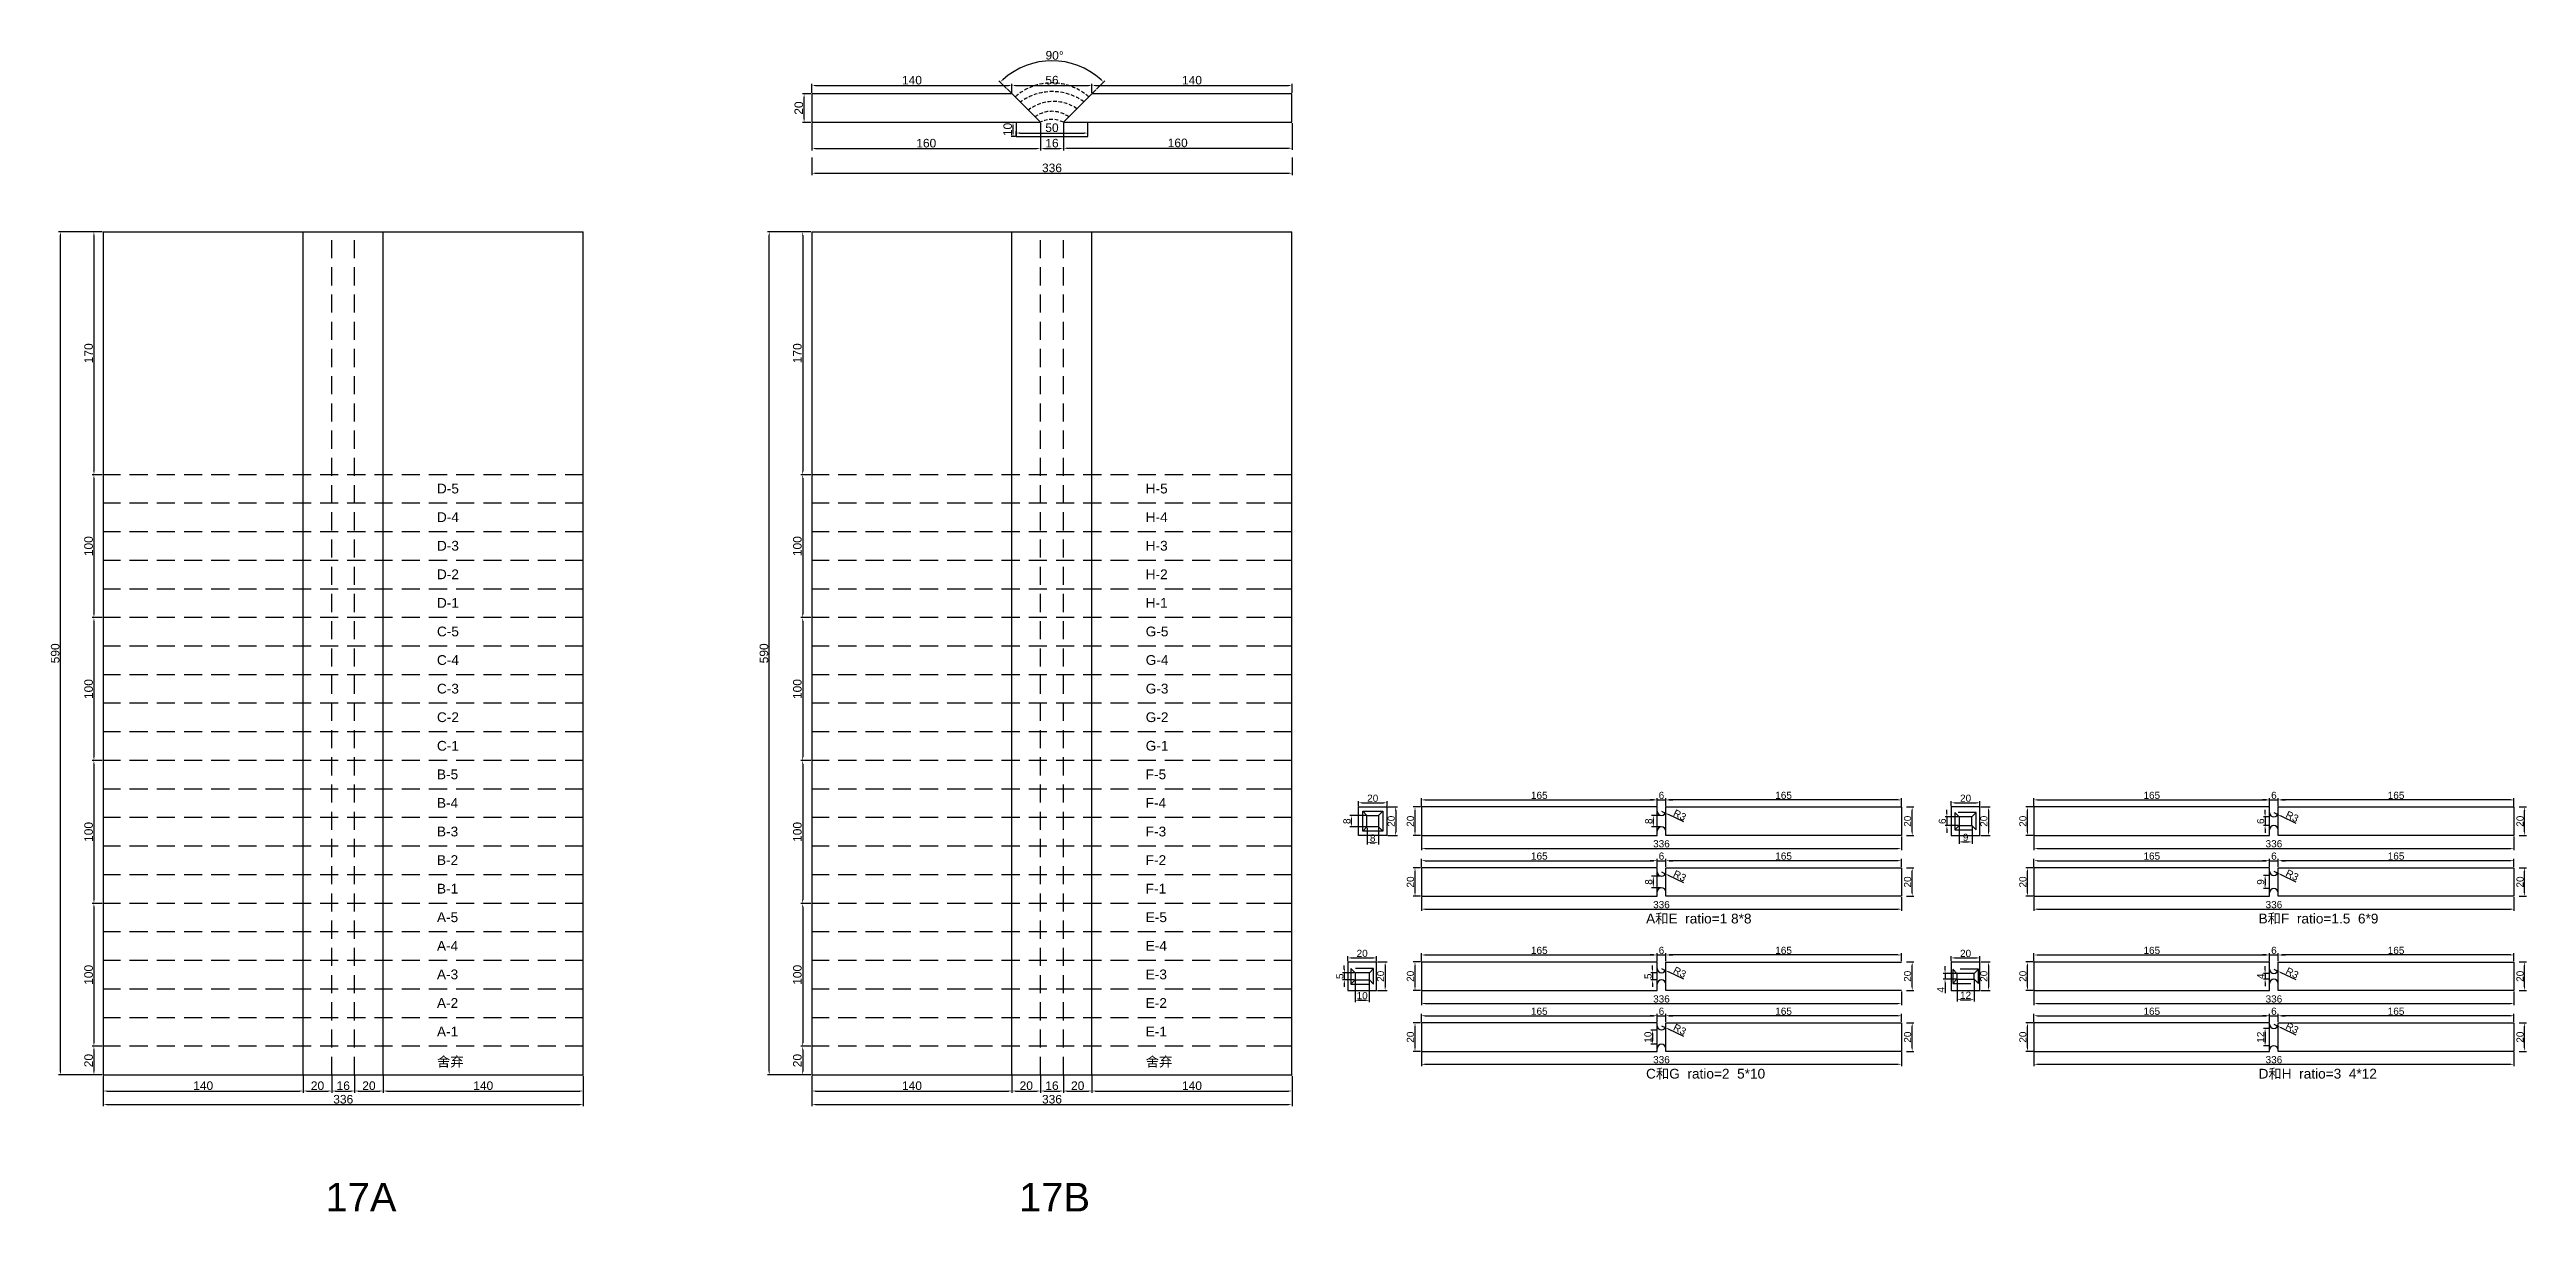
# Model space of a CAD drawing. Header units: millimetres. Extents: x 1455 to 24185, y -7314 to 4772.
# Drawn here: x 16034 to 17768, y -3428 to -2615 of the extents above; entities that cross this region are included whole.
import ezdxf

# ---------------------------------------------------------------- set-up
doc = ezdxf.new("R2010")
doc.units = ezdxf.units.MM
doc.linetypes.add('DASHED', pattern=[19.05, 12.7, -6.35])
doc.layers.add('尺寸标注', color=6, linetype='Continuous')
doc.layers.add('标号', color=4, linetype='Continuous')
doc.styles.get("Standard").update_dxf_attribs({"font": 'arial.ttf'})
doc.dimstyles.new('ISO-25', dxfattribs={"dimtxt": 5, "dimasz": 2.5, "dimexe": 1.25, "dimexo": 0.625, "dimtad": 1, "dimtxsty": 'Standard', "dimcen": 2.5, "dimadec": 0, "dimazin": 0, "dimtfac": 1, "dimtmove": 0, "dimatfit": 3, "dimfxl": 1, "dimarcsym": 0})
doc.dimstyles.new('ISO-25-old', dxfattribs={"dimtxt": 6, "dimasz": 2.5, "dimexe": 1.25, "dimexo": 0.625, "dimtad": 1, "dimtxsty": 'Standard', "dimcen": 2.5, "dimadec": 0, "dimazin": 0, "dimtfac": 1, "dimtmove": 0, "dimatfit": 3, "dimfxl": 1, "dimarcsym": 0})

msp = doc.modelspace()

# ---------------------------------------------------------------- texts
for s, height, p in [('D-5', 6.8359, (16305.105, -2925.812)), ('H-5', 6.8359, (16801.204, -2925.812)), ('D-4', 6.8359, (16305.105, -2945.812)), ('H-4', 6.8359, (16801.204, -2945.812)), ('D-3', 6.8359, (16305.105, -2965.812)), ('H-3', 6.8359, (16801.204, -2965.812)), ('D-2', 6.8359, (16305.105, -2985.812)), ('H-2', 6.8359, (16801.204, -2985.812)), ('D-1', 6.8359, (16305.105, -3005.812)), ('H-1', 6.8359, (16801.204, -3005.812)), ('C-5', 6.8359, (16305.105, -3025.812)), ('G-5', 6.8359, (16801.204, -3025.812)), ('C-4', 6.8359, (16305.105, -3045.812)), ('G-4', 6.8359, (16801.204, -3045.812)), ('C-3', 6.8359, (16305.105, -3065.812)), ('G-3', 6.8359, (16801.204, -3065.812)), ('C-2', 6.8359, (16305.105, -3085.812)), ('G-2', 6.8359, (16801.204, -3085.812)), ('C-1', 6.8359, (16305.105, -3105.812)), ('G-1', 6.8359, (16801.204, -3105.812)), ('B-5', 6.8359, (16305.105, -3125.812)), ('F-5', 6.8359, (16801.204, -3125.812)), ('B-4', 6.8359, (16305.105, -3145.812)), ('F-4', 6.8359, (16801.204, -3145.812)), ('B-3', 6.8359, (16305.105, -3165.812)), ('F-3', 6.8359, (16801.204, -3165.812)), ('B-2', 6.8359, (16305.105, -3185.812)), ('F-2', 6.8359, (16801.204, -3185.812)), ('B-1', 6.8359, (16305.105, -3205.812)), ('F-1', 6.8359, (16801.204, -3205.812)), ('A-5', 6.8359, (16305.105, -3225.812)), ('E-5', 6.8359, (16801.204, -3225.812)), ('A和E  ratio=1 8*8', 6.83588, (17151.426, -3226.733)), ('B和F  ratio=1.5  6*9', 6.83588, (17580.147, -3226.733)), ('A-4', 6.8359, (16305.105, -3245.812)), ('E-4', 6.8359, (16801.204, -3245.812)), ('A-3', 6.8359, (16305.105, -3265.812)), ('E-3', 6.8359, (16801.204, -3265.812)), ('A-2', 6.8359, (16305.105, -3285.812)), ('E-2', 6.8359, (16801.204, -3285.812)), ('A-1', 6.8359, (16305.105, -3305.812)), ('E-1', 6.8359, (16801.204, -3305.812)), ('舍弃', 6.8359, (16305.105, -3326.901)), ('舍弃', 6.8359, (16801.204, -3326.901)), ('C和G  ratio=2  5*10', 6.83588, (17151.426, -3335.29)), ('D和H  ratio=3  4*12', 6.83588, (17580.147, -3335.29))]:
    msp.add_text(s, height=height).set_placement(p)
at = {"layer": '标号', "char_height": 20, "attachment_point": 1}
for s, insert in [('17A', (16227.089, -3408.287)), ('17B', (16712.556, -3408.287))]:
    msp.add_mtext_dynamic_manual_height_columns(s, width=70.10425, gutter_width=12.5, heights=[0], dxfattribs=dict(at, insert=insert))

# ---------------------------------------------------------------- blocks, each defined once
blk = doc.blocks.new('*D2758')
at = {"layer": 'Defpoints', "color": 0, "transparency": 16777216}
for p in [(16071.5, -2742.7), (16065, -2912.7), (16071.5, -2912.7)]:
    blk.add_point(p, dxfattribs=at)
at = {"layer": '尺寸标注', "color": 0, "lineweight": -2, "transparency": 16777216}
for p, q in [((16070.8, -2742.7), (16063.7, -2742.7)), ((16065, -2745.2), (16065, -2910.2)), ((16070.8, -2912.7), (16063.7, -2912.7))]:
    blk.add_line(p, q, dxfattribs=at)
at = {"layer": '尺寸标注', "color": 0, "transparency": 16777216}
for points in [[(16064.6, -2745.2), (16065.4, -2745.2), (16065, -2742.7)], [(16064.6, -2910.2), (16065.4, -2910.2), (16065, -2912.7)]]:
    blk.add_solid(points, dxfattribs=at)
at = {"layer": '尺寸标注', "color": 0, "transparency": 16777216, "insert": (16061.3, -2827.7), "char_height": 6, "attachment_point": 5, "rotation": 90}
blk.add_mtext('170', dxfattribs=at)
blk = doc.blocks.new('*D2759')
at = {"layer": 'Defpoints', "color": 0, "transparency": 16777216}
for p in [(16071.5, -2912.7), (16065, -3012.7), (16071.5, -3012.7)]:
    blk.add_point(p, dxfattribs=at)
at = {"layer": '尺寸标注', "color": 0, "lineweight": -2, "transparency": 16777216}
for p, q in [((16070.8, -2912.7), (16063.7, -2912.7)), ((16065, -2915.2), (16065, -3010.2)), ((16070.8, -3012.7), (16063.7, -3012.7))]:
    blk.add_line(p, q, dxfattribs=at)
at = {"layer": '尺寸标注', "color": 0, "transparency": 16777216}
for points in [[(16064.6, -2915.2), (16065.4, -2915.2), (16065, -2912.7)], [(16064.6, -3010.2), (16065.4, -3010.2), (16065, -3012.7)]]:
    blk.add_solid(points, dxfattribs=at)
at = {"layer": '尺寸标注', "color": 0, "transparency": 16777216, "insert": (16061.3, -2962.7), "char_height": 6, "attachment_point": 5, "rotation": 90}
blk.add_mtext('100', dxfattribs=at)
blk = doc.blocks.new('*D2760')
at = {"layer": 'Defpoints', "color": 0, "transparency": 16777216}
for p in [(16071.5, -3012.7), (16065, -3112.7), (16071.5, -3112.7)]:
    blk.add_point(p, dxfattribs=at)
at = {"layer": '尺寸标注', "color": 0, "lineweight": -2, "transparency": 16777216}
for p, q in [((16070.8, -3012.7), (16063.7, -3012.7)), ((16065, -3015.2), (16065, -3110.2)), ((16070.8, -3112.7), (16063.7, -3112.7))]:
    blk.add_line(p, q, dxfattribs=at)
at = {"layer": '尺寸标注', "color": 0, "transparency": 16777216}
for points in [[(16064.6, -3015.2), (16065.4, -3015.2), (16065, -3012.7)], [(16064.6, -3110.2), (16065.4, -3110.2), (16065, -3112.7)]]:
    blk.add_solid(points, dxfattribs=at)
at = {"layer": '尺寸标注', "color": 0, "transparency": 16777216, "insert": (16061.3, -3062.7), "char_height": 6, "attachment_point": 5, "rotation": 90}
blk.add_mtext('100', dxfattribs=at)
blk = doc.blocks.new('*D2761')
at = {"layer": 'Defpoints', "color": 0, "transparency": 16777216}
for p in [(16071.5, -3112.7), (16065, -3212.7), (16071.5, -3212.7)]:
    blk.add_point(p, dxfattribs=at)
at = {"layer": '尺寸标注', "color": 0, "lineweight": -2, "transparency": 16777216}
for p, q in [((16070.8, -3112.7), (16063.7, -3112.7)), ((16065, -3115.2), (16065, -3210.2)), ((16070.8, -3212.7), (16063.7, -3212.7))]:
    blk.add_line(p, q, dxfattribs=at)
at = {"layer": '尺寸标注', "color": 0, "transparency": 16777216}
for points in [[(16064.6, -3115.2), (16065.4, -3115.2), (16065, -3112.7)], [(16064.6, -3210.2), (16065.4, -3210.2), (16065, -3212.7)]]:
    blk.add_solid(points, dxfattribs=at)
at = {"layer": '尺寸标注', "color": 0, "transparency": 16777216, "insert": (16061.3, -3162.7), "char_height": 6, "attachment_point": 5, "rotation": 90}
blk.add_mtext('100', dxfattribs=at)
blk = doc.blocks.new('*D2762')
at = {"layer": 'Defpoints', "color": 0, "transparency": 16777216}
for p in [(16071.5, -3212.7), (16065, -3312.7), (16071.5, -3312.7)]:
    blk.add_point(p, dxfattribs=at)
at = {"layer": '尺寸标注', "color": 0, "lineweight": -2, "transparency": 16777216}
for p, q in [((16070.8, -3212.7), (16063.7, -3212.7)), ((16065, -3215.2), (16065, -3310.2)), ((16070.8, -3312.7), (16063.7, -3312.7))]:
    blk.add_line(p, q, dxfattribs=at)
at = {"layer": '尺寸标注', "color": 0, "transparency": 16777216}
for points in [[(16064.6, -3215.2), (16065.4, -3215.2), (16065, -3212.7)], [(16064.6, -3310.2), (16065.4, -3310.2), (16065, -3312.7)]]:
    blk.add_solid(points, dxfattribs=at)
at = {"layer": '尺寸标注', "color": 0, "transparency": 16777216, "insert": (16061.3, -3262.7), "char_height": 6, "attachment_point": 5, "rotation": 90}
blk.add_mtext('100', dxfattribs=at)
blk = doc.blocks.new('*D2763')
at = {"layer": 'Defpoints', "color": 0, "transparency": 16777216}
for p in [(16071.5, -3312.7), (16065, -3332.7), (16071.5, -3332.7)]:
    blk.add_point(p, dxfattribs=at)
at = {"layer": '尺寸标注', "color": 0, "lineweight": -2, "transparency": 16777216}
for p, q in [((16070.8, -3312.7), (16063.7, -3312.7)), ((16065, -3315.2), (16065, -3330.2)), ((16070.8, -3332.7), (16063.7, -3332.7))]:
    blk.add_line(p, q, dxfattribs=at)
at = {"layer": '尺寸标注', "color": 0, "transparency": 16777216}
for points in [[(16064.6, -3315.2), (16065.4, -3315.2), (16065, -3312.7)], [(16064.6, -3330.2), (16065.4, -3330.2), (16065, -3332.7)]]:
    blk.add_solid(points, dxfattribs=at)
at = {"layer": '尺寸标注', "color": 0, "transparency": 16777216, "insert": (16061.3, -3322.7), "char_height": 6, "attachment_point": 5, "rotation": 90}
blk.add_mtext('20', dxfattribs=at)
blk = doc.blocks.new('*D2306')
at = {"layer": 'Defpoints', "color": 0, "transparency": 16777216}
for p in [(16071.5, -3332.7), (16211.5, -3332.7), (16211.5, -3344)]:
    blk.add_point(p, dxfattribs=at)
at = {"layer": '尺寸标注', "color": 0, "lineweight": -2, "transparency": 16777216}
for p, q in [((16071.5, -3333.3), (16071.5, -3345.3)), ((16074, -3344), (16209, -3344)), ((16211.5, -3333.3), (16211.5, -3345.3))]:
    blk.add_line(p, q, dxfattribs=at)
at = {"layer": '尺寸标注', "color": 0, "transparency": 16777216}
for points in [[(16074, -3343.6), (16074, -3344.4), (16071.5, -3344)], [(16209, -3343.6), (16209, -3344.4), (16211.5, -3344)]]:
    blk.add_solid(points, dxfattribs=at)
at = {"layer": '尺寸标注', "color": 0, "transparency": 16777216, "insert": (16141.5, -3340.3), "char_height": 6, "attachment_point": 5}
blk.add_mtext('140', dxfattribs=at)
blk = doc.blocks.new('*D2307')
at = {"layer": 'Defpoints', "color": 0, "transparency": 16777216}
for p in [(16211.5, -3332.7), (16231.5, -3332.7), (16231.5, -3344)]:
    blk.add_point(p, dxfattribs=at)
at = {"layer": '尺寸标注', "color": 0, "lineweight": -2, "transparency": 16777216}
for p, q in [((16211.5, -3333.3), (16211.5, -3345.3)), ((16214, -3344), (16229, -3344)), ((16231.5, -3333.3), (16231.5, -3345.3))]:
    blk.add_line(p, q, dxfattribs=at)
at = {"layer": '尺寸标注', "color": 0, "transparency": 16777216}
for points in [[(16214, -3343.6), (16214, -3344.4), (16211.5, -3344)], [(16229, -3343.6), (16229, -3344.4), (16231.5, -3344)]]:
    blk.add_solid(points, dxfattribs=at)
at = {"layer": '尺寸标注', "color": 0, "transparency": 16777216, "insert": (16221.5, -3340.3), "char_height": 6, "attachment_point": 5}
blk.add_mtext('20', dxfattribs=at)
blk = doc.blocks.new('*D2764')
at = {"layer": 'Defpoints', "color": 0, "transparency": 16777216}
for p in [(16267.5, -3332.7), (16407.5, -3332.7), (16407.5, -3344)]:
    blk.add_point(p, dxfattribs=at)
at = {"layer": '尺寸标注', "color": 0, "lineweight": -2, "transparency": 16777216}
for p, q in [((16267.5, -3333.3), (16267.5, -3345.3)), ((16270, -3344), (16405, -3344)), ((16407.5, -3333.3), (16407.5, -3345.3))]:
    blk.add_line(p, q, dxfattribs=at)
at = {"layer": '尺寸标注', "color": 0, "transparency": 16777216}
for points in [[(16270, -3343.6), (16270, -3344.4), (16267.5, -3344)], [(16405, -3343.6), (16405, -3344.4), (16407.5, -3344)]]:
    blk.add_solid(points, dxfattribs=at)
at = {"layer": '尺寸标注', "color": 0, "transparency": 16777216, "insert": (16337.5, -3340.3), "char_height": 6, "attachment_point": 5}
blk.add_mtext('140', dxfattribs=at)
blk = doc.blocks.new('*D2308')
at = {"layer": 'Defpoints', "color": 0, "transparency": 16777216}
for p in [(16071.5, -3332.7), (16407.5, -3332.7), (16407.5, -3353.5)]:
    blk.add_point(p, dxfattribs=at)
at = {"layer": '尺寸标注', "color": 0, "lineweight": -2, "transparency": 16777216}
for p, q in [((16071.5, -3333.3), (16071.5, -3354.7)), ((16407.5, -3333.3), (16407.5, -3354.7)), ((16074, -3353.5), (16405, -3353.5))]:
    blk.add_line(p, q, dxfattribs=at)
at = {"layer": '尺寸标注', "color": 0, "transparency": 16777216}
for points in [[(16074, -3353.1), (16074, -3353.9), (16071.5, -3353.5)], [(16405, -3353.1), (16405, -3353.9), (16407.5, -3353.5)]]:
    blk.add_solid(points, dxfattribs=at)
at = {"layer": '尺寸标注', "color": 0, "transparency": 16777216, "insert": (16239.5, -3349.8), "char_height": 6, "attachment_point": 5}
blk.add_mtext('336', dxfattribs=at)
blk = doc.blocks.new('*D2765')
at = {"layer": 'Defpoints', "color": 0, "transparency": 16777216}
for p in [(16041.6, -2742.7), (16071.5, -2742.7), (16071.5, -3332.7)]:
    blk.add_point(p, dxfattribs=at)
at = {"layer": '尺寸标注', "color": 0, "lineweight": -2, "transparency": 16777216}
for p, q in [((16070.8, -2742.7), (16040.3, -2742.7)), ((16041.6, -3330.2), (16041.6, -2745.2)), ((16070.8, -3332.7), (16040.3, -3332.7))]:
    blk.add_line(p, q, dxfattribs=at)
at = {"layer": '尺寸标注', "color": 0, "transparency": 16777216}
for points in [[(16041.1, -2745.2), (16042, -2745.2), (16041.6, -2742.7)], [(16041.1, -3330.2), (16042, -3330.2), (16041.6, -3332.7)]]:
    blk.add_solid(points, dxfattribs=at)
at = {"layer": '尺寸标注', "color": 0, "transparency": 16777216, "insert": (16037.9, -3037.7), "char_height": 6, "attachment_point": 5, "rotation": 90}
blk.add_mtext('590', dxfattribs=at)
blk = doc.blocks.new('*D2766')
at = {"layer": 'Defpoints', "color": 0, "transparency": 16777216}
for p in [(16231.5, -3332.7), (16247.5, -3332.7), (16247.5, -3344)]:
    blk.add_point(p, dxfattribs=at)
at = {"layer": '尺寸标注', "color": 0, "lineweight": -2, "transparency": 16777216}
for p, q in [((16231.5, -3333.3), (16231.5, -3345.3)), ((16234, -3344), (16245, -3344)), ((16247.5, -3333.3), (16247.5, -3345.3))]:
    blk.add_line(p, q, dxfattribs=at)
at = {"layer": '尺寸标注', "color": 0, "transparency": 16777216}
for points in [[(16234, -3343.6), (16234, -3344.4), (16231.5, -3344)], [(16245, -3343.6), (16245, -3344.4), (16247.5, -3344)]]:
    blk.add_solid(points, dxfattribs=at)
at = {"layer": '尺寸标注', "color": 0, "transparency": 16777216, "insert": (16239.5, -3340.3), "char_height": 6, "attachment_point": 5}
blk.add_mtext('16', dxfattribs=at)
blk = doc.blocks.new('*D2767')
at = {"layer": 'Defpoints', "color": 0, "transparency": 16777216}
for p in [(16247.5, -3332.7), (16267.5, -3332.7), (16267.5, -3344)]:
    blk.add_point(p, dxfattribs=at)
at = {"layer": '尺寸标注', "color": 0, "lineweight": -2, "transparency": 16777216}
for p, q in [((16247.5, -3333.3), (16247.5, -3345.3)), ((16250, -3344), (16265, -3344)), ((16267.5, -3333.3), (16267.5, -3345.3))]:
    blk.add_line(p, q, dxfattribs=at)
at = {"layer": '尺寸标注', "color": 0, "transparency": 16777216}
for points in [[(16250, -3343.6), (16250, -3344.4), (16247.5, -3344)], [(16265, -3343.6), (16265, -3344.4), (16267.5, -3344)]]:
    blk.add_solid(points, dxfattribs=at)
at = {"layer": '尺寸标注', "color": 0, "transparency": 16777216, "insert": (16257.5, -3340.3), "char_height": 6, "attachment_point": 5}
blk.add_mtext('20', dxfattribs=at)
blk = doc.blocks.new('*D2706')
at = {"layer": 'Defpoints', "color": 0, "transparency": 16777216}
for p in [(16722.3, -2624.7), (16704.2, -2642.7), (16766.4, -2643.2), (16727.6, -2666.1), (16743.6, -2666.1)]:
    blk.add_point(p, dxfattribs=at)
at = {"layer": '尺寸标注', "color": 0, "lineweight": -2, "transparency": 16777216}
for p, q in [((16703.7, -2642.3), (16698.5, -2637)), ((16766.8, -2642.8), (16772.6, -2637))]:
    blk.add_line(p, q, dxfattribs=at)
blk.add_arc((16735.6, -2674.1), 51.1, 47.8017, 132.1983, dxfattribs=at)
at = {"layer": '尺寸标注', "color": 0, "transparency": 16777216}
for points in [[(16701.5, -2636.5), (16700.9, -2635.9), (16699.4, -2637.9)], [(16770.2, -2635.9), (16769.6, -2636.5), (16771.7, -2637.9)]]:
    blk.add_solid(points, dxfattribs=at)
at = {"layer": '尺寸标注', "color": 0, "transparency": 16777216, "insert": (16737.4, -2619.3), "char_height": 6, "attachment_point": 5, "rotation": 358.0292}
blk.add_mtext('90°', dxfattribs=at)
blk = doc.blocks.new('*D2707')
at = {"layer": 'Defpoints', "color": 0, "transparency": 16777216}
for p in [(16562.1, -2646.1), (16567.6, -2646.1), (16567.6, -2666.1)]:
    blk.add_point(p, dxfattribs=at)
at = {"layer": '尺寸标注', "color": 0, "lineweight": -2, "transparency": 16777216}
for p, q in [((16566.9, -2646.1), (16560.9, -2646.1)), ((16562.1, -2663.6), (16562.1, -2648.6)), ((16566.9, -2666.1), (16560.9, -2666.1))]:
    blk.add_line(p, q, dxfattribs=at)
at = {"layer": '尺寸标注', "color": 0, "transparency": 16777216}
for points in [[(16561.7, -2648.6), (16562.5, -2648.6), (16562.1, -2646.1)], [(16561.7, -2663.6), (16562.5, -2663.6), (16562.1, -2666.1)]]:
    blk.add_solid(points, dxfattribs=at)
at = {"layer": '尺寸标注', "color": 0, "transparency": 16777216, "insert": (16558.4, -2656.1), "char_height": 6, "attachment_point": 5, "rotation": 90}
blk.add_mtext('20', dxfattribs=at)
blk = doc.blocks.new('*D2708')
at = {"layer": 'Defpoints', "color": 0, "transparency": 16777216}
for p in [(16710.6, -2676.1), (16760.6, -2673.6), (16760.6, -2676.1)]:
    blk.add_point(p, dxfattribs=at)
at = {"layer": '尺寸标注', "color": 0, "lineweight": -2, "transparency": 16777216}
for p, q in [((16710.6, -2675.4), (16710.6, -2672.3)), ((16713.1, -2673.6), (16758.1, -2673.6)), ((16760.6, -2675.4), (16760.6, -2672.3))]:
    blk.add_line(p, q, dxfattribs=at)
at = {"layer": '尺寸标注', "color": 0, "transparency": 16777216}
for points in [[(16713.1, -2673.1), (16713.1, -2674), (16710.6, -2673.6)], [(16758.1, -2673.1), (16758.1, -2674), (16760.6, -2673.6)]]:
    blk.add_solid(points, dxfattribs=at)
at = {"layer": '尺寸标注', "color": 0, "transparency": 16777216, "insert": (16735.6, -2669.9), "char_height": 6, "attachment_point": 5}
blk.add_mtext('50', dxfattribs=at)
blk = doc.blocks.new('*D2263')
at = {"layer": 'Defpoints', "color": 0, "transparency": 16777216}
for p in [(16567.6, -2690.2), (16903.6, -2690.2), (16903.6, -2701.7)]:
    blk.add_point(p, dxfattribs=at)
at = {"layer": '尺寸标注', "color": 0, "lineweight": -2, "transparency": 16777216}
for p, q in [((16567.6, -2690.8), (16567.6, -2703)), ((16570.1, -2701.7), (16901.1, -2701.7)), ((16903.6, -2690.8), (16903.6, -2703))]:
    blk.add_line(p, q, dxfattribs=at)
at = {"layer": '尺寸标注', "color": 0, "transparency": 16777216}
for points in [[(16570.1, -2701.3), (16570.1, -2702.2), (16567.6, -2701.7)], [(16901.1, -2701.3), (16901.1, -2702.2), (16903.6, -2701.7)]]:
    blk.add_solid(points, dxfattribs=at)
at = {"layer": '尺寸标注', "color": 0, "transparency": 16777216, "insert": (16735.6, -2698), "char_height": 6, "attachment_point": 5}
blk.add_mtext('336', dxfattribs=at)
blk = doc.blocks.new('*D2709')
at = {"layer": 'Defpoints', "color": 0, "transparency": 16777216}
for p in [(16567.6, -2742.7), (16561.1, -2912.7), (16567.6, -2912.7)]:
    blk.add_point(p, dxfattribs=at)
at = {"layer": '尺寸标注', "color": 0, "lineweight": -2, "transparency": 16777216}
for p, q in [((16566.9, -2742.7), (16559.8, -2742.7)), ((16561.1, -2745.2), (16561.1, -2910.2)), ((16566.9, -2912.7), (16559.8, -2912.7))]:
    blk.add_line(p, q, dxfattribs=at)
at = {"layer": '尺寸标注', "color": 0, "transparency": 16777216}
for points in [[(16560.7, -2745.2), (16561.5, -2745.2), (16561.1, -2742.7)], [(16560.7, -2910.2), (16561.5, -2910.2), (16561.1, -2912.7)]]:
    blk.add_solid(points, dxfattribs=at)
at = {"layer": '尺寸标注', "color": 0, "transparency": 16777216, "insert": (16557.4, -2827.7), "char_height": 6, "attachment_point": 5, "rotation": 90}
blk.add_mtext('170', dxfattribs=at)
blk = doc.blocks.new('*D2710')
at = {"layer": 'Defpoints', "color": 0, "transparency": 16777216}
for p in [(16567.6, -2912.7), (16561.1, -3012.7), (16567.6, -3012.7)]:
    blk.add_point(p, dxfattribs=at)
at = {"layer": '尺寸标注', "color": 0, "lineweight": -2, "transparency": 16777216}
for p, q in [((16566.9, -2912.7), (16559.8, -2912.7)), ((16561.1, -2915.2), (16561.1, -3010.2)), ((16566.9, -3012.7), (16559.8, -3012.7))]:
    blk.add_line(p, q, dxfattribs=at)
at = {"layer": '尺寸标注', "color": 0, "transparency": 16777216}
for points in [[(16560.7, -2915.2), (16561.5, -2915.2), (16561.1, -2912.7)], [(16560.7, -3010.2), (16561.5, -3010.2), (16561.1, -3012.7)]]:
    blk.add_solid(points, dxfattribs=at)
at = {"layer": '尺寸标注', "color": 0, "transparency": 16777216, "insert": (16557.4, -2962.7), "char_height": 6, "attachment_point": 5, "rotation": 90}
blk.add_mtext('100', dxfattribs=at)
blk = doc.blocks.new('*D2711')
at = {"layer": 'Defpoints', "color": 0, "transparency": 16777216}
for p in [(16567.6, -3012.7), (16561.1, -3112.7), (16567.6, -3112.7)]:
    blk.add_point(p, dxfattribs=at)
at = {"layer": '尺寸标注', "color": 0, "lineweight": -2, "transparency": 16777216}
for p, q in [((16566.9, -3012.7), (16559.8, -3012.7)), ((16561.1, -3015.2), (16561.1, -3110.2)), ((16566.9, -3112.7), (16559.8, -3112.7))]:
    blk.add_line(p, q, dxfattribs=at)
at = {"layer": '尺寸标注', "color": 0, "transparency": 16777216}
for points in [[(16560.7, -3015.2), (16561.5, -3015.2), (16561.1, -3012.7)], [(16560.7, -3110.2), (16561.5, -3110.2), (16561.1, -3112.7)]]:
    blk.add_solid(points, dxfattribs=at)
at = {"layer": '尺寸标注', "color": 0, "transparency": 16777216, "insert": (16557.4, -3062.7), "char_height": 6, "attachment_point": 5, "rotation": 90}
blk.add_mtext('100', dxfattribs=at)
blk = doc.blocks.new('*D2712')
at = {"layer": 'Defpoints', "color": 0, "transparency": 16777216}
for p in [(16567.6, -3112.7), (16561.1, -3212.7), (16567.6, -3212.7)]:
    blk.add_point(p, dxfattribs=at)
at = {"layer": '尺寸标注', "color": 0, "lineweight": -2, "transparency": 16777216}
for p, q in [((16566.9, -3112.7), (16559.8, -3112.7)), ((16561.1, -3115.2), (16561.1, -3210.2)), ((16566.9, -3212.7), (16559.8, -3212.7))]:
    blk.add_line(p, q, dxfattribs=at)
at = {"layer": '尺寸标注', "color": 0, "transparency": 16777216}
for points in [[(16560.7, -3115.2), (16561.5, -3115.2), (16561.1, -3112.7)], [(16560.7, -3210.2), (16561.5, -3210.2), (16561.1, -3212.7)]]:
    blk.add_solid(points, dxfattribs=at)
at = {"layer": '尺寸标注', "color": 0, "transparency": 16777216, "insert": (16557.4, -3162.7), "char_height": 6, "attachment_point": 5, "rotation": 90}
blk.add_mtext('100', dxfattribs=at)
blk = doc.blocks.new('*D2713')
at = {"layer": 'Defpoints', "color": 0, "transparency": 16777216}
for p in [(16567.6, -3212.7), (16561.1, -3312.7), (16567.6, -3312.7)]:
    blk.add_point(p, dxfattribs=at)
at = {"layer": '尺寸标注', "color": 0, "lineweight": -2, "transparency": 16777216}
for p, q in [((16566.9, -3212.7), (16559.8, -3212.7)), ((16561.1, -3215.2), (16561.1, -3310.2)), ((16566.9, -3312.7), (16559.8, -3312.7))]:
    blk.add_line(p, q, dxfattribs=at)
at = {"layer": '尺寸标注', "color": 0, "transparency": 16777216}
for points in [[(16560.7, -3215.2), (16561.5, -3215.2), (16561.1, -3212.7)], [(16560.7, -3310.2), (16561.5, -3310.2), (16561.1, -3312.7)]]:
    blk.add_solid(points, dxfattribs=at)
at = {"layer": '尺寸标注', "color": 0, "transparency": 16777216, "insert": (16557.4, -3262.7), "char_height": 6, "attachment_point": 5, "rotation": 90}
blk.add_mtext('100', dxfattribs=at)
blk = doc.blocks.new('*D2714')
at = {"layer": 'Defpoints', "color": 0, "transparency": 16777216}
for p in [(16567.6, -3312.7), (16561.1, -3332.7), (16567.6, -3332.7)]:
    blk.add_point(p, dxfattribs=at)
at = {"layer": '尺寸标注', "color": 0, "lineweight": -2, "transparency": 16777216}
for p, q in [((16566.9, -3312.7), (16559.8, -3312.7)), ((16561.1, -3315.2), (16561.1, -3330.2)), ((16566.9, -3332.7), (16559.8, -3332.7))]:
    blk.add_line(p, q, dxfattribs=at)
at = {"layer": '尺寸标注', "color": 0, "transparency": 16777216}
for points in [[(16560.7, -3315.2), (16561.5, -3315.2), (16561.1, -3312.7)], [(16560.7, -3330.2), (16561.5, -3330.2), (16561.1, -3332.7)]]:
    blk.add_solid(points, dxfattribs=at)
at = {"layer": '尺寸标注', "color": 0, "transparency": 16777216, "insert": (16557.4, -3322.7), "char_height": 6, "attachment_point": 5, "rotation": 90}
blk.add_mtext('20', dxfattribs=at)
blk = doc.blocks.new('*D2264')
at = {"layer": 'Defpoints', "color": 0, "transparency": 16777216}
for p in [(16567.6, -3332.7), (16707.6, -3332.7), (16707.6, -3344)]:
    blk.add_point(p, dxfattribs=at)
at = {"layer": '尺寸标注', "color": 0, "lineweight": -2, "transparency": 16777216}
for p, q in [((16567.6, -3333.3), (16567.6, -3345.3)), ((16570.1, -3344), (16705.1, -3344)), ((16707.6, -3333.3), (16707.6, -3345.3))]:
    blk.add_line(p, q, dxfattribs=at)
at = {"layer": '尺寸标注', "color": 0, "transparency": 16777216}
for points in [[(16570.1, -3343.6), (16570.1, -3344.4), (16567.6, -3344)], [(16705.1, -3343.6), (16705.1, -3344.4), (16707.6, -3344)]]:
    blk.add_solid(points, dxfattribs=at)
at = {"layer": '尺寸标注', "color": 0, "transparency": 16777216, "insert": (16637.6, -3340.3), "char_height": 6, "attachment_point": 5}
blk.add_mtext('140', dxfattribs=at)
blk = doc.blocks.new('*D2265')
at = {"layer": 'Defpoints', "color": 0, "transparency": 16777216}
for p in [(16707.6, -3332.7), (16727.6, -3332.7), (16727.6, -3344)]:
    blk.add_point(p, dxfattribs=at)
at = {"layer": '尺寸标注', "color": 0, "lineweight": -2, "transparency": 16777216}
for p, q in [((16707.6, -3333.3), (16707.6, -3345.3)), ((16710.1, -3344), (16725.1, -3344)), ((16727.6, -3333.3), (16727.6, -3345.3))]:
    blk.add_line(p, q, dxfattribs=at)
at = {"layer": '尺寸标注', "color": 0, "transparency": 16777216}
for points in [[(16710.1, -3343.6), (16710.1, -3344.4), (16707.6, -3344)], [(16725.1, -3343.6), (16725.1, -3344.4), (16727.6, -3344)]]:
    blk.add_solid(points, dxfattribs=at)
at = {"layer": '尺寸标注', "color": 0, "transparency": 16777216, "insert": (16717.6, -3340.3), "char_height": 6, "attachment_point": 5}
blk.add_mtext('20', dxfattribs=at)
blk = doc.blocks.new('*D2715')
at = {"layer": 'Defpoints', "color": 0, "transparency": 16777216}
for p in [(16763.6, -3332.7), (16903.6, -3332.7), (16903.6, -3344)]:
    blk.add_point(p, dxfattribs=at)
at = {"layer": '尺寸标注', "color": 0, "lineweight": -2, "transparency": 16777216}
for p, q in [((16763.6, -3333.3), (16763.6, -3345.3)), ((16766.1, -3344), (16901.1, -3344)), ((16903.6, -3333.3), (16903.6, -3345.3))]:
    blk.add_line(p, q, dxfattribs=at)
at = {"layer": '尺寸标注', "color": 0, "transparency": 16777216}
for points in [[(16766.1, -3343.6), (16766.1, -3344.4), (16763.6, -3344)], [(16901.1, -3343.6), (16901.1, -3344.4), (16903.6, -3344)]]:
    blk.add_solid(points, dxfattribs=at)
at = {"layer": '尺寸标注', "color": 0, "transparency": 16777216, "insert": (16833.6, -3340.3), "char_height": 6, "attachment_point": 5}
blk.add_mtext('140', dxfattribs=at)
blk = doc.blocks.new('*D2266')
at = {"layer": 'Defpoints', "color": 0, "transparency": 16777216}
for p in [(16567.6, -3332.7), (16903.6, -3332.7), (16903.6, -3353.5)]:
    blk.add_point(p, dxfattribs=at)
at = {"layer": '尺寸标注', "color": 0, "lineweight": -2, "transparency": 16777216}
for p, q in [((16567.6, -3333.3), (16567.6, -3354.7)), ((16903.6, -3333.3), (16903.6, -3354.7)), ((16570.1, -3353.5), (16901.1, -3353.5))]:
    blk.add_line(p, q, dxfattribs=at)
at = {"layer": '尺寸标注', "color": 0, "transparency": 16777216}
for points in [[(16570.1, -3353.1), (16570.1, -3353.9), (16567.6, -3353.5)], [(16901.1, -3353.1), (16901.1, -3353.9), (16903.6, -3353.5)]]:
    blk.add_solid(points, dxfattribs=at)
at = {"layer": '尺寸标注', "color": 0, "transparency": 16777216, "insert": (16735.6, -3349.8), "char_height": 6, "attachment_point": 5}
blk.add_mtext('336', dxfattribs=at)
blk = doc.blocks.new('*D2716')
at = {"layer": 'Defpoints', "color": 0, "transparency": 16777216}
for p in [(16537.7, -2742.7), (16567.6, -2742.7), (16567.6, -3332.7)]:
    blk.add_point(p, dxfattribs=at)
at = {"layer": '尺寸标注', "color": 0, "lineweight": -2, "transparency": 16777216}
for p, q in [((16566.9, -2742.7), (16536.4, -2742.7)), ((16537.7, -3330.2), (16537.7, -2745.2)), ((16566.9, -3332.7), (16536.4, -3332.7))]:
    blk.add_line(p, q, dxfattribs=at)
at = {"layer": '尺寸标注', "color": 0, "transparency": 16777216}
for points in [[(16537.2, -2745.2), (16538.1, -2745.2), (16537.7, -2742.7)], [(16537.2, -3330.2), (16538.1, -3330.2), (16537.7, -3332.7)]]:
    blk.add_solid(points, dxfattribs=at)
at = {"layer": '尺寸标注', "color": 0, "transparency": 16777216, "insert": (16534, -3037.7), "char_height": 6, "attachment_point": 5, "rotation": 90}
blk.add_mtext('590', dxfattribs=at)
blk = doc.blocks.new('*D2267')
at = {"color": 0, "lineweight": -2, "transparency": 16777216}
for p, q in [((16993.6, -3145.2), (16988.4, -3145.2)), ((16989.7, -3162.7), (16989.7, -3147.7)), ((16993.6, -3165.2), (16988.4, -3165.2))]:
    blk.add_line(p, q, dxfattribs=at)
at = {"color": 0, "transparency": 16777216}
for points in [[(16989.3, -3147.7), (16990.1, -3147.7), (16989.7, -3145.2)], [(16989.3, -3162.7), (16990.1, -3162.7), (16989.7, -3165.2)]]:
    blk.add_solid(points, dxfattribs=at)
at = {"layer": 'Defpoints', "color": 0, "transparency": 16777216}
for p in [(16989.7, -3145.2), (16994.2, -3145.2), (16994.2, -3165.2)]:
    blk.add_point(p, dxfattribs=at)
at = {"color": 0, "transparency": 16777216, "insert": (16986.5, -3155.2), "char_height": 5, "attachment_point": 5, "rotation": 90}
blk.add_mtext('20', dxfattribs=at)
blk = doc.blocks.new('*D2717')
at = {"color": 0, "lineweight": -2, "transparency": 16777216}
for p, q in [((16994.2, -3144.6), (16994.2, -3139)), ((16996.7, -3140.3), (17156.7, -3140.3)), ((17159.2, -3144.6), (17159.2, -3139))]:
    blk.add_line(p, q, dxfattribs=at)
at = {"color": 0, "transparency": 16777216}
for points in [[(16996.7, -3139.8), (16996.7, -3140.7), (16994.2, -3140.3)], [(17156.7, -3139.8), (17156.7, -3140.7), (17159.2, -3140.3)]]:
    blk.add_solid(points, dxfattribs=at)
at = {"layer": 'Defpoints', "color": 0, "transparency": 16777216}
for p in [(16994.2, -3145.2), (17159.2, -3140.3), (17159.2, -3145.2)]:
    blk.add_point(p, dxfattribs=at)
at = {"color": 0, "transparency": 16777216, "insert": (17076.7, -3137.1), "char_height": 5, "attachment_point": 5}
blk.add_mtext('165', dxfattribs=at)
blk = doc.blocks.new('*D2268')
at = {"color": 0, "lineweight": -2, "transparency": 16777216}
for p, q in [((17161.6, -3151.2), (17155.3, -3151.2)), ((17156.5, -3153.7), (17156.5, -3156.7)), ((17161.6, -3159.2), (17155.3, -3159.2))]:
    blk.add_line(p, q, dxfattribs=at)
at = {"color": 0, "transparency": 16777216}
for points in [[(17156.1, -3153.7), (17156.9, -3153.7), (17156.5, -3151.2)], [(17156.1, -3156.7), (17156.9, -3156.7), (17156.5, -3159.2)]]:
    blk.add_solid(points, dxfattribs=at)
at = {"layer": 'Defpoints', "color": 0, "transparency": 16777216}
for p in [(17162.2, -3151.2), (17156.5, -3159.2), (17162.2, -3159.2)]:
    blk.add_point(p, dxfattribs=at)
at = {"color": 0, "transparency": 16777216, "insert": (17153.3, -3155.2), "char_height": 5, "attachment_point": 5, "rotation": 90}
blk.add_mtext('8', dxfattribs=at)
blk = doc.blocks.new('*D2269')
at = {"color": 0, "lineweight": -2, "transparency": 16777216}
for p, q in [((17162.2, -3148.2), (17164.9, -3149.5)), ((17177.8, -3155.7), (17167.1, -3150.6))]:
    blk.add_line(p, q, dxfattribs=at)
at = {"color": 0, "transparency": 16777216}
blk.add_solid([(17167.3, -3150.2), (17167, -3151), (17164.9, -3149.5)], dxfattribs=at)
at = {"layer": 'Defpoints', "color": 0, "transparency": 16777216}
for p in [(17162.2, -3148.2), (17164.9, -3149.5)]:
    blk.add_point(p, dxfattribs=at)
at = {"color": 0, "transparency": 16777216, "insert": (17175, -3150.9), "char_height": 5, "attachment_point": 5, "rotation": 334.116}
blk.add_mtext('R3', dxfattribs=at)
blk = doc.blocks.new('*D2270')
at = {"color": 0, "lineweight": -2, "transparency": 16777216}
for p, q in [((17333.8, -3145.2), (17338.9, -3145.2)), ((17337.7, -3162.7), (17337.7, -3147.7)), ((17333.8, -3165.2), (17338.9, -3165.2))]:
    blk.add_line(p, q, dxfattribs=at)
at = {"color": 0, "transparency": 16777216}
for points in [[(17337.3, -3147.7), (17338.1, -3147.7), (17337.7, -3145.2)], [(17337.3, -3162.7), (17338.1, -3162.7), (17337.7, -3165.2)]]:
    blk.add_solid(points, dxfattribs=at)
at = {"layer": 'Defpoints', "color": 0, "transparency": 16777216}
for p in [(17333.2, -3145.2), (17337.7, -3145.2), (17333.2, -3165.2)]:
    blk.add_point(p, dxfattribs=at)
at = {"color": 0, "transparency": 16777216, "insert": (17334.5, -3155.2), "char_height": 5, "attachment_point": 5, "rotation": 90}
blk.add_mtext('20', dxfattribs=at)
blk = doc.blocks.new('*D2718')
at = {"color": 0, "lineweight": -2, "transparency": 16777216}
for p, q in [((17165.2, -3144.6), (17165.2, -3139)), ((17327.7, -3140.3), (17167.7, -3140.3)), ((17330.2, -3144.6), (17330.2, -3139))]:
    blk.add_line(p, q, dxfattribs=at)
at = {"color": 0, "transparency": 16777216}
for points in [[(17167.7, -3139.8), (17167.7, -3140.7), (17165.2, -3140.3)], [(17327.7, -3139.8), (17327.7, -3140.7), (17330.2, -3140.3)]]:
    blk.add_solid(points, dxfattribs=at)
at = {"layer": 'Defpoints', "color": 0, "transparency": 16777216}
for p in [(17165.2, -3140.3), (17165.2, -3145.2), (17330.2, -3145.2)]:
    blk.add_point(p, dxfattribs=at)
at = {"color": 0, "transparency": 16777216, "insert": (17247.7, -3137.1), "char_height": 5, "attachment_point": 5}
blk.add_mtext('165', dxfattribs=at)
blk = doc.blocks.new('*D2271')
at = {"color": 0, "lineweight": -2, "transparency": 16777216}
for p, q in [((17156.7, -3140.3), (17154.2, -3140.3)), ((17159.2, -3144.6), (17159.2, -3139)), ((17159.2, -3140.3), (17165.2, -3140.3)), ((17165.2, -3144.6), (17165.2, -3139)), ((17167.7, -3140.3), (17170.2, -3140.3))]:
    blk.add_line(p, q, dxfattribs=at)
at = {"color": 0, "transparency": 16777216}
for points in [[(17156.7, -3139.8), (17156.7, -3140.7), (17159.2, -3140.3)], [(17167.7, -3139.8), (17167.7, -3140.7), (17165.2, -3140.3)]]:
    blk.add_solid(points, dxfattribs=at)
at = {"layer": 'Defpoints', "color": 0, "transparency": 16777216}
for p in [(17159.2, -3145.2), (17165.2, -3140.3), (17165.2, -3145.2)]:
    blk.add_point(p, dxfattribs=at)
at = {"color": 0, "transparency": 16777216, "insert": (17162.2, -3137.1), "char_height": 5, "attachment_point": 5}
blk.add_mtext('6', dxfattribs=at)
blk = doc.blocks.new('*D2272')
at = {"color": 0, "lineweight": -2, "transparency": 16777216}
for p, q in [((16994.2, -3165.8), (16994.2, -3175.5)), ((17330.2, -3165.8), (17330.2, -3175.5)), ((16996.7, -3174.2), (17327.7, -3174.2))]:
    blk.add_line(p, q, dxfattribs=at)
at = {"color": 0, "transparency": 16777216}
for points in [[(16996.7, -3173.8), (16996.7, -3174.6), (16994.2, -3174.2)], [(17327.7, -3173.8), (17327.7, -3174.6), (17330.2, -3174.2)]]:
    blk.add_solid(points, dxfattribs=at)
at = {"layer": 'Defpoints', "color": 0, "transparency": 16777216}
for p in [(16994.2, -3165.2), (17330.2, -3165.2), (17330.2, -3174.2)]:
    blk.add_point(p, dxfattribs=at)
at = {"color": 0, "transparency": 16777216, "insert": (17162.2, -3171), "char_height": 5, "attachment_point": 5}
blk.add_mtext('336', dxfattribs=at)
blk = doc.blocks.new('*D2273')
at = {"color": 0, "lineweight": -2, "transparency": 16777216}
for p, q in [((16993.6, -3187.7), (16988.4, -3187.7)), ((16989.7, -3205.2), (16989.7, -3190.2)), ((16993.6, -3207.7), (16988.4, -3207.7))]:
    blk.add_line(p, q, dxfattribs=at)
at = {"color": 0, "transparency": 16777216}
for points in [[(16989.3, -3190.2), (16990.1, -3190.2), (16989.7, -3187.7)], [(16989.3, -3205.2), (16990.1, -3205.2), (16989.7, -3207.7)]]:
    blk.add_solid(points, dxfattribs=at)
at = {"layer": 'Defpoints', "color": 0, "transparency": 16777216}
for p in [(16989.7, -3187.7), (16994.2, -3187.7), (16994.2, -3207.7)]:
    blk.add_point(p, dxfattribs=at)
at = {"color": 0, "transparency": 16777216, "insert": (16986.5, -3197.7), "char_height": 5, "attachment_point": 5, "rotation": 90}
blk.add_mtext('20', dxfattribs=at)
blk = doc.blocks.new('*D2274')
at = {"color": 0, "lineweight": -2, "transparency": 16777216}
for p, q in [((17162.2, -3190.7), (17164.9, -3192)), ((17177.8, -3198.3), (17167.1, -3193.1))]:
    blk.add_line(p, q, dxfattribs=at)
at = {"color": 0, "transparency": 16777216}
blk.add_solid([(17167.3, -3192.7), (17167, -3193.5), (17164.9, -3192)], dxfattribs=at)
at = {"layer": 'Defpoints', "color": 0, "transparency": 16777216}
for p in [(17162.2, -3190.7), (17164.9, -3192)]:
    blk.add_point(p, dxfattribs=at)
at = {"color": 0, "transparency": 16777216, "insert": (17175, -3193.4), "char_height": 5, "attachment_point": 5, "rotation": 334.116}
blk.add_mtext('R3', dxfattribs=at)
blk = doc.blocks.new('*D2275')
at = {"color": 0, "lineweight": -2, "transparency": 16777216}
for p, q in [((17333.8, -3187.7), (17338.9, -3187.7)), ((17337.7, -3205.2), (17337.7, -3190.2)), ((17333.8, -3207.7), (17338.9, -3207.7))]:
    blk.add_line(p, q, dxfattribs=at)
at = {"color": 0, "transparency": 16777216}
for points in [[(17337.3, -3190.2), (17338.1, -3190.2), (17337.7, -3187.7)], [(17337.3, -3205.2), (17338.1, -3205.2), (17337.7, -3207.7)]]:
    blk.add_solid(points, dxfattribs=at)
at = {"layer": 'Defpoints', "color": 0, "transparency": 16777216}
for p in [(17333.2, -3187.7), (17337.7, -3187.7), (17333.2, -3207.7)]:
    blk.add_point(p, dxfattribs=at)
at = {"color": 0, "transparency": 16777216, "insert": (17334.5, -3197.7), "char_height": 5, "attachment_point": 5, "rotation": 90}
blk.add_mtext('20', dxfattribs=at)
blk = doc.blocks.new('*D2276')
at = {"color": 0, "lineweight": -2, "transparency": 16777216}
for p, q in [((17156.7, -3182.8), (17154.2, -3182.8)), ((17159.2, -3187.1), (17159.2, -3181.5)), ((17159.2, -3182.8), (17165.2, -3182.8)), ((17165.2, -3187.1), (17165.2, -3181.5)), ((17167.7, -3182.8), (17170.2, -3182.8))]:
    blk.add_line(p, q, dxfattribs=at)
at = {"color": 0, "transparency": 16777216}
for points in [[(17156.7, -3182.4), (17156.7, -3183.2), (17159.2, -3182.8)], [(17167.7, -3182.4), (17167.7, -3183.2), (17165.2, -3182.8)]]:
    blk.add_solid(points, dxfattribs=at)
at = {"layer": 'Defpoints', "color": 0, "transparency": 16777216}
for p in [(17159.2, -3187.7), (17165.2, -3182.8), (17165.2, -3187.7)]:
    blk.add_point(p, dxfattribs=at)
at = {"color": 0, "transparency": 16777216, "insert": (17162.2, -3179.6), "char_height": 5, "attachment_point": 5}
blk.add_mtext('6', dxfattribs=at)
blk = doc.blocks.new('*D2277')
at = {"color": 0, "lineweight": -2, "transparency": 16777216}
for p, q in [((17587.3, -3152.2), (17583.5, -3152.2)), ((17584.7, -3149.7), (17584.7, -3147.2)), ((17584.7, -3152.2), (17584.7, -3158.2)), ((17587.3, -3158.2), (17583.5, -3158.2)), ((17584.7, -3160.7), (17584.7, -3163.2))]:
    blk.add_line(p, q, dxfattribs=at)
at = {"color": 0, "transparency": 16777216}
for points in [[(17584.3, -3149.7), (17585.2, -3149.7), (17584.7, -3152.2)], [(17584.3, -3160.7), (17585.2, -3160.7), (17584.7, -3158.2)]]:
    blk.add_solid(points, dxfattribs=at)
at = {"layer": 'Defpoints', "color": 0, "transparency": 16777216}
for p in [(17587.9, -3152.2), (17584.7, -3158.2), (17587.9, -3158.2)]:
    blk.add_point(p, dxfattribs=at)
at = {"color": 0, "transparency": 16777216, "insert": (17581.6, -3155.2), "char_height": 5, "attachment_point": 5, "rotation": 90}
blk.add_mtext('6', dxfattribs=at)
blk = doc.blocks.new('*D2278')
at = {"color": 0, "lineweight": -2, "transparency": 16777216}
for p, q in [((17590.9, -3149.2), (17593.6, -3150.5)), ((17606.5, -3156.7), (17595.9, -3151.6))]:
    blk.add_line(p, q, dxfattribs=at)
at = {"color": 0, "transparency": 16777216}
blk.add_solid([(17596, -3151.2), (17595.7, -3152), (17593.6, -3150.5)], dxfattribs=at)
at = {"layer": 'Defpoints', "color": 0, "transparency": 16777216}
for p in [(17590.9, -3149.2), (17593.6, -3150.5)]:
    blk.add_point(p, dxfattribs=at)
at = {"color": 0, "transparency": 16777216, "insert": (17603.7, -3151.9), "char_height": 5, "attachment_point": 5, "rotation": 334.116}
blk.add_mtext('R3', dxfattribs=at)
blk = doc.blocks.new('*D2279')
at = {"color": 0, "lineweight": -2, "transparency": 16777216}
for p, q in [((17585.4, -3140.3), (17582.9, -3140.3)), ((17587.9, -3144.6), (17587.9, -3139)), ((17587.9, -3140.3), (17593.9, -3140.3)), ((17593.9, -3144.6), (17593.9, -3139)), ((17596.4, -3140.3), (17598.9, -3140.3))]:
    blk.add_line(p, q, dxfattribs=at)
at = {"color": 0, "transparency": 16777216}
for points in [[(17585.4, -3139.8), (17585.4, -3140.7), (17587.9, -3140.3)], [(17596.4, -3139.8), (17596.4, -3140.7), (17593.9, -3140.3)]]:
    blk.add_solid(points, dxfattribs=at)
at = {"layer": 'Defpoints', "color": 0, "transparency": 16777216}
for p in [(17587.9, -3145.2), (17593.9, -3140.3), (17593.9, -3145.2)]:
    blk.add_point(p, dxfattribs=at)
at = {"color": 0, "transparency": 16777216, "insert": (17590.9, -3137.1), "char_height": 5, "attachment_point": 5}
blk.add_mtext('6', dxfattribs=at)
blk = doc.blocks.new('*D2280')
at = {"color": 0, "lineweight": -2, "transparency": 16777216}
for p, q in [((17587.3, -3193.2), (17583.5, -3193.2)), ((17587.3, -3202.2), (17583.5, -3202.2)), ((17584.7, -3195.7), (17584.7, -3199.7))]:
    blk.add_line(p, q, dxfattribs=at)
at = {"color": 0, "transparency": 16777216}
for points in [[(17584.3, -3195.7), (17585.2, -3195.7), (17584.7, -3193.2)], [(17584.3, -3199.7), (17585.2, -3199.7), (17584.7, -3202.2)]]:
    blk.add_solid(points, dxfattribs=at)
at = {"layer": 'Defpoints', "color": 0, "transparency": 16777216}
for p in [(17584.7, -3202.2), (17587.9, -3193.2), (17587.9, -3202.2)]:
    blk.add_point(p, dxfattribs=at)
at = {"color": 0, "transparency": 16777216, "insert": (17581.6, -3197.7), "char_height": 5, "attachment_point": 5, "rotation": 90}
blk.add_mtext('9', dxfattribs=at)
blk = doc.blocks.new('*D2281')
at = {"color": 0, "lineweight": -2, "transparency": 16777216}
for p, q in [((17590.9, -3190.2), (17593.6, -3191.5)), ((17606.5, -3197.8), (17595.9, -3192.6))]:
    blk.add_line(p, q, dxfattribs=at)
at = {"color": 0, "transparency": 16777216}
blk.add_solid([(17596, -3192.2), (17595.7, -3193), (17593.6, -3191.5)], dxfattribs=at)
at = {"layer": 'Defpoints', "color": 0, "transparency": 16777216}
for p in [(17590.9, -3190.2), (17593.6, -3191.5)]:
    blk.add_point(p, dxfattribs=at)
at = {"color": 0, "transparency": 16777216, "insert": (17603.7, -3192.9), "char_height": 5, "attachment_point": 5, "rotation": 334.116}
blk.add_mtext('R3', dxfattribs=at)
blk = doc.blocks.new('*D2282')
at = {"color": 0, "lineweight": -2, "transparency": 16777216}
for p, q in [((17585.4, -3182.8), (17582.9, -3182.8)), ((17587.9, -3187.1), (17587.9, -3181.5)), ((17587.9, -3182.8), (17593.9, -3182.8)), ((17593.9, -3187.1), (17593.9, -3181.5)), ((17596.4, -3182.8), (17598.9, -3182.8))]:
    blk.add_line(p, q, dxfattribs=at)
at = {"color": 0, "transparency": 16777216}
for points in [[(17585.4, -3182.4), (17585.4, -3183.2), (17587.9, -3182.8)], [(17596.4, -3182.4), (17596.4, -3183.2), (17593.9, -3182.8)]]:
    blk.add_solid(points, dxfattribs=at)
at = {"layer": 'Defpoints', "color": 0, "transparency": 16777216}
for p in [(17587.9, -3187.7), (17593.9, -3182.8), (17593.9, -3187.7)]:
    blk.add_point(p, dxfattribs=at)
at = {"color": 0, "transparency": 16777216, "insert": (17590.9, -3179.6), "char_height": 5, "attachment_point": 5}
blk.add_mtext('6', dxfattribs=at)
blk = doc.blocks.new('*D2283')
at = {"color": 0, "lineweight": -2, "transparency": 16777216}
for p, q in [((17156, -3258.7), (17156, -3256.2)), ((17158.6, -3261.2), (17154.8, -3261.2)), ((17158.6, -3266.2), (17154.8, -3266.2)), ((17156, -3261.2), (17156, -3266.2)), ((17156, -3268.7), (17156, -3271.2))]:
    blk.add_line(p, q, dxfattribs=at)
at = {"color": 0, "transparency": 16777216}
for points in [[(17155.6, -3258.7), (17156.4, -3258.7), (17156, -3261.2)], [(17155.6, -3268.7), (17156.4, -3268.7), (17156, -3266.2)]]:
    blk.add_solid(points, dxfattribs=at)
at = {"layer": 'Defpoints', "color": 0, "transparency": 16777216}
for p in [(17156, -3266.2), (17159.2, -3261.2), (17159.2, -3266.2)]:
    blk.add_point(p, dxfattribs=at)
at = {"color": 0, "transparency": 16777216, "insert": (17152.8, -3263.7), "char_height": 5, "attachment_point": 5, "rotation": 90}
blk.add_mtext('5', dxfattribs=at)
blk = doc.blocks.new('*D2284')
at = {"color": 0, "lineweight": -2, "transparency": 16777216}
for p, q in [((17162.2, -3258.2), (17164.9, -3259.6)), ((17177.8, -3265.8), (17167.1, -3260.7))]:
    blk.add_line(p, q, dxfattribs=at)
at = {"color": 0, "transparency": 16777216}
blk.add_solid([(17167.3, -3260.3), (17167, -3261), (17164.9, -3259.6)], dxfattribs=at)
at = {"layer": 'Defpoints', "color": 0, "transparency": 16777216}
for p in [(17162.2, -3258.2), (17164.9, -3259.6)]:
    blk.add_point(p, dxfattribs=at)
at = {"color": 0, "transparency": 16777216, "insert": (17175, -3260.9), "char_height": 5, "attachment_point": 5, "rotation": 334.116}
blk.add_mtext('R3', dxfattribs=at)
blk = doc.blocks.new('*D2285')
at = {"color": 0, "lineweight": -2, "transparency": 16777216}
for p, q in [((17156.7, -3248.8), (17154.2, -3248.8)), ((17159.2, -3253.1), (17159.2, -3247.6)), ((17159.2, -3248.8), (17165.2, -3248.8)), ((17165.2, -3253.1), (17165.2, -3247.6)), ((17167.7, -3248.8), (17170.2, -3248.8))]:
    blk.add_line(p, q, dxfattribs=at)
at = {"color": 0, "transparency": 16777216}
for points in [[(17156.7, -3248.4), (17156.7, -3249.2), (17159.2, -3248.8)], [(17167.7, -3248.4), (17167.7, -3249.2), (17165.2, -3248.8)]]:
    blk.add_solid(points, dxfattribs=at)
at = {"layer": 'Defpoints', "color": 0, "transparency": 16777216}
for p in [(17159.2, -3253.7), (17165.2, -3248.8), (17165.2, -3253.7)]:
    blk.add_point(p, dxfattribs=at)
at = {"color": 0, "transparency": 16777216, "insert": (17162.2, -3245.6), "char_height": 5, "attachment_point": 5}
blk.add_mtext('6', dxfattribs=at)
blk = doc.blocks.new('*D2286')
at = {"color": 0, "lineweight": -2, "transparency": 16777216}
for p, q in [((17158.6, -3301.3), (17154.8, -3301.3)), ((17158.6, -3311.3), (17154.8, -3311.3)), ((17156, -3303.8), (17156, -3308.8))]:
    blk.add_line(p, q, dxfattribs=at)
at = {"color": 0, "transparency": 16777216}
for points in [[(17155.6, -3303.8), (17156.4, -3303.8), (17156, -3301.3)], [(17155.6, -3308.8), (17156.4, -3308.8), (17156, -3311.3)]]:
    blk.add_solid(points, dxfattribs=at)
at = {"layer": 'Defpoints', "color": 0, "transparency": 16777216}
for p in [(17156, -3311.3), (17159.2, -3301.3), (17159.2, -3311.3)]:
    blk.add_point(p, dxfattribs=at)
at = {"color": 0, "transparency": 16777216, "insert": (17152.8, -3306.3), "char_height": 5, "attachment_point": 5, "rotation": 90}
blk.add_mtext('10', dxfattribs=at)
blk = doc.blocks.new('*D2287')
at = {"color": 0, "lineweight": -2, "transparency": 16777216}
for p, q in [((17162.2, -3298.3), (17164.9, -3299.6)), ((17177.8, -3305.8), (17167.1, -3300.7))]:
    blk.add_line(p, q, dxfattribs=at)
at = {"color": 0, "transparency": 16777216}
blk.add_solid([(17167.3, -3300.3), (17167, -3301.1), (17164.9, -3299.6)], dxfattribs=at)
at = {"layer": 'Defpoints', "color": 0, "transparency": 16777216}
for p in [(17162.2, -3298.3), (17164.9, -3299.6)]:
    blk.add_point(p, dxfattribs=at)
at = {"color": 0, "transparency": 16777216, "insert": (17175, -3300.9), "char_height": 5, "attachment_point": 5, "rotation": 334.116}
blk.add_mtext('R3', dxfattribs=at)
blk = doc.blocks.new('*D2288')
at = {"color": 0, "lineweight": -2, "transparency": 16777216}
for p, q in [((17156.7, -3291.3), (17154.2, -3291.3)), ((17159.2, -3295.7), (17159.2, -3290.1)), ((17159.2, -3291.3), (17165.2, -3291.3)), ((17165.2, -3295.7), (17165.2, -3290.1)), ((17167.7, -3291.3), (17170.2, -3291.3))]:
    blk.add_line(p, q, dxfattribs=at)
at = {"color": 0, "transparency": 16777216}
for points in [[(17156.7, -3290.9), (17156.7, -3291.8), (17159.2, -3291.3)], [(17167.7, -3290.9), (17167.7, -3291.8), (17165.2, -3291.3)]]:
    blk.add_solid(points, dxfattribs=at)
at = {"layer": 'Defpoints', "color": 0, "transparency": 16777216}
for p in [(17165.2, -3291.3), (17159.2, -3296.3), (17165.2, -3296.3)]:
    blk.add_point(p, dxfattribs=at)
at = {"color": 0, "transparency": 16777216, "insert": (17162.2, -3288.2), "char_height": 5, "attachment_point": 5}
blk.add_mtext('6', dxfattribs=at)
blk = doc.blocks.new('*D2289')
at = {"color": 0, "lineweight": -2, "transparency": 16777216}
for p, q in [((17584.7, -3259.2), (17584.7, -3256.7)), ((17587.3, -3261.7), (17583.5, -3261.7)), ((17587.3, -3265.7), (17583.5, -3265.7)), ((17584.7, -3261.7), (17584.7, -3265.7)), ((17584.7, -3268.2), (17584.7, -3270.7))]:
    blk.add_line(p, q, dxfattribs=at)
at = {"color": 0, "transparency": 16777216}
for points in [[(17584.3, -3259.2), (17585.2, -3259.2), (17584.7, -3261.7)], [(17584.3, -3268.2), (17585.2, -3268.2), (17584.7, -3265.7)]]:
    blk.add_solid(points, dxfattribs=at)
at = {"layer": 'Defpoints', "color": 0, "transparency": 16777216}
for p in [(17584.7, -3265.7), (17587.9, -3261.7), (17587.9, -3265.7)]:
    blk.add_point(p, dxfattribs=at)
at = {"color": 0, "transparency": 16777216, "insert": (17581.6, -3263.7), "char_height": 5, "attachment_point": 5, "rotation": 90}
blk.add_mtext('4', dxfattribs=at)
blk = doc.blocks.new('*D2290')
at = {"color": 0, "lineweight": -2, "transparency": 16777216}
for p, q in [((17590.9, -3258.7), (17593.6, -3260.1)), ((17606.5, -3266.3), (17595.9, -3261.2))]:
    blk.add_line(p, q, dxfattribs=at)
at = {"color": 0, "transparency": 16777216}
blk.add_solid([(17596, -3260.8), (17595.7, -3261.5), (17593.6, -3260.1)], dxfattribs=at)
at = {"layer": 'Defpoints', "color": 0, "transparency": 16777216}
for p in [(17590.9, -3258.7), (17593.6, -3260.1)]:
    blk.add_point(p, dxfattribs=at)
at = {"color": 0, "transparency": 16777216, "insert": (17603.7, -3261.4), "char_height": 5, "attachment_point": 5, "rotation": 334.116}
blk.add_mtext('R3', dxfattribs=at)
blk = doc.blocks.new('*D2291')
at = {"color": 0, "lineweight": -2, "transparency": 16777216}
for p, q in [((17585.4, -3248.8), (17582.9, -3248.8)), ((17587.9, -3253.1), (17587.9, -3247.6)), ((17587.9, -3248.8), (17593.9, -3248.8)), ((17593.9, -3253.1), (17593.9, -3247.6)), ((17596.4, -3248.8), (17598.9, -3248.8))]:
    blk.add_line(p, q, dxfattribs=at)
at = {"color": 0, "transparency": 16777216}
for points in [[(17585.4, -3248.4), (17585.4, -3249.2), (17587.9, -3248.8)], [(17596.4, -3248.4), (17596.4, -3249.2), (17593.9, -3248.8)]]:
    blk.add_solid(points, dxfattribs=at)
at = {"layer": 'Defpoints', "color": 0, "transparency": 16777216}
for p in [(17587.9, -3253.7), (17593.9, -3248.8), (17593.9, -3253.7)]:
    blk.add_point(p, dxfattribs=at)
at = {"color": 0, "transparency": 16777216, "insert": (17590.9, -3245.6), "char_height": 5, "attachment_point": 5}
blk.add_mtext('6', dxfattribs=at)
blk = doc.blocks.new('*D2292')
at = {"color": 0, "lineweight": -2, "transparency": 16777216}
for p, q in [((17587.3, -3300.3), (17583.5, -3300.3)), ((17584.7, -3302.8), (17584.7, -3309.8)), ((17587.3, -3312.3), (17583.5, -3312.3))]:
    blk.add_line(p, q, dxfattribs=at)
at = {"color": 0, "transparency": 16777216}
for points in [[(17584.3, -3302.8), (17585.2, -3302.8), (17584.7, -3300.3)], [(17584.3, -3309.8), (17585.2, -3309.8), (17584.7, -3312.3)]]:
    blk.add_solid(points, dxfattribs=at)
at = {"layer": 'Defpoints', "color": 0, "transparency": 16777216}
for p in [(17587.9, -3300.3), (17584.7, -3312.3), (17587.9, -3312.3)]:
    blk.add_point(p, dxfattribs=at)
at = {"color": 0, "transparency": 16777216, "insert": (17581.6, -3306.3), "char_height": 5, "attachment_point": 5, "rotation": 90}
blk.add_mtext('12', dxfattribs=at)
blk = doc.blocks.new('*D2293')
at = {"color": 0, "lineweight": -2, "transparency": 16777216}
for p, q in [((17590.9, -3297.3), (17593.6, -3298.6)), ((17606.5, -3304.8), (17595.9, -3299.7))]:
    blk.add_line(p, q, dxfattribs=at)
at = {"color": 0, "transparency": 16777216}
blk.add_solid([(17596, -3299.3), (17595.7, -3300.1), (17593.6, -3298.6)], dxfattribs=at)
at = {"layer": 'Defpoints', "color": 0, "transparency": 16777216}
for p in [(17590.9, -3297.3), (17593.6, -3298.6)]:
    blk.add_point(p, dxfattribs=at)
at = {"color": 0, "transparency": 16777216, "insert": (17603.7, -3299.9), "char_height": 5, "attachment_point": 5, "rotation": 334.116}
blk.add_mtext('R3', dxfattribs=at)
blk = doc.blocks.new('*D2294')
at = {"color": 0, "lineweight": -2, "transparency": 16777216}
for p, q in [((17585.4, -3291.3), (17582.9, -3291.3)), ((17587.9, -3295.7), (17587.9, -3290.1)), ((17587.9, -3291.3), (17593.9, -3291.3)), ((17593.9, -3295.7), (17593.9, -3290.1)), ((17596.4, -3291.3), (17598.9, -3291.3))]:
    blk.add_line(p, q, dxfattribs=at)
at = {"color": 0, "transparency": 16777216}
for points in [[(17585.4, -3290.9), (17585.4, -3291.8), (17587.9, -3291.3)], [(17596.4, -3290.9), (17596.4, -3291.8), (17593.9, -3291.3)]]:
    blk.add_solid(points, dxfattribs=at)
at = {"layer": 'Defpoints', "color": 0, "transparency": 16777216}
for p in [(17593.9, -3291.3), (17587.9, -3296.3), (17593.9, -3296.3)]:
    blk.add_point(p, dxfattribs=at)
at = {"color": 0, "transparency": 16777216, "insert": (17590.9, -3288.2), "char_height": 5, "attachment_point": 5}
blk.add_mtext('6', dxfattribs=at)
blk = doc.blocks.new('*D2719')
at = {"color": 0, "lineweight": -2, "transparency": 16777216}
for p, q in [((17369.9, -3152.2), (17360.7, -3152.2)), ((17362, -3149.7), (17362, -3147.2)), ((17362, -3152.2), (17362, -3158.2)), ((17369.9, -3158.2), (17360.7, -3158.2)), ((17362, -3160.7), (17362, -3163.2))]:
    blk.add_line(p, q, dxfattribs=at)
at = {"color": 0, "transparency": 16777216}
for points in [[(17361.6, -3149.7), (17362.4, -3149.7), (17362, -3152.2)], [(17361.6, -3160.7), (17362.4, -3160.7), (17362, -3158.2)]]:
    blk.add_solid(points, dxfattribs=at)
at = {"layer": 'Defpoints', "color": 0, "transparency": 16777216}
for p in [(17370.6, -3152.2), (17362, -3158.2), (17370.6, -3158.2)]:
    blk.add_point(p, dxfattribs=at)
at = {"color": 0, "transparency": 16777216, "insert": (17358.8, -3155.2), "char_height": 5, "attachment_point": 5, "rotation": 90}
blk.add_mtext('6', dxfattribs=at)
blk = doc.blocks.new('*D2720')
at = {"color": 0, "lineweight": -2, "transparency": 16777216}
for p, q in [((17370.6, -3158.8), (17370.6, -3170.9)), ((17373.1, -3169.7), (17377.1, -3169.7)), ((17379.6, -3158.8), (17379.6, -3170.9))]:
    blk.add_line(p, q, dxfattribs=at)
at = {"color": 0, "transparency": 16777216}
for points in [[(17373.1, -3169.2), (17373.1, -3170.1), (17370.6, -3169.7)], [(17377.1, -3169.2), (17377.1, -3170.1), (17379.6, -3169.7)]]:
    blk.add_solid(points, dxfattribs=at)
at = {"layer": 'Defpoints', "color": 0, "transparency": 16777216}
for p in [(17370.6, -3158.2), (17379.6, -3158.2), (17379.6, -3169.7)]:
    blk.add_point(p, dxfattribs=at)
at = {"color": 0, "transparency": 16777216, "insert": (17375.1, -3166.5), "char_height": 5, "attachment_point": 5}
blk.add_mtext('9', dxfattribs=at)
blk = doc.blocks.new('*D2721')
at = {"color": 0, "lineweight": -2, "transparency": 16777216}
for p, q in [((17360.7, -3259.2), (17360.7, -3256.7)), ((17368.4, -3261.7), (17359.5, -3261.7)), ((17368.4, -3265.7), (17359.5, -3265.7)), ((17360.7, -3261.7), (17360.7, -3265.7)), ((17360.7, -3268.2), (17360.7, -3275.5))]:
    blk.add_line(p, q, dxfattribs=at)
at = {"color": 0, "transparency": 16777216}
for points in [[(17360.3, -3259.2), (17361.1, -3259.2), (17360.7, -3261.7)], [(17360.3, -3268.2), (17361.1, -3268.2), (17360.7, -3265.7)]]:
    blk.add_solid(points, dxfattribs=at)
at = {"layer": 'Defpoints', "color": 0, "transparency": 16777216}
for p in [(17360.7, -3265.7), (17369.1, -3261.7), (17369.1, -3265.7)]:
    blk.add_point(p, dxfattribs=at)
at = {"color": 0, "transparency": 16777216, "insert": (17357.6, -3273.1), "char_height": 5, "attachment_point": 5, "rotation": 90}
blk.add_mtext('4', dxfattribs=at)
blk = doc.blocks.new('*D2722')
at = {"color": 0, "lineweight": -2, "transparency": 16777216}
for p, q in [((17369.1, -3266.4), (17369.1, -3281.4)), ((17381.1, -3266.4), (17381.1, -3281.4)), ((17371.6, -3280.1), (17378.6, -3280.1))]:
    blk.add_line(p, q, dxfattribs=at)
at = {"color": 0, "transparency": 16777216}
for points in [[(17371.6, -3279.7), (17371.6, -3280.5), (17369.1, -3280.1)], [(17378.6, -3279.7), (17378.6, -3280.5), (17381.1, -3280.1)]]:
    blk.add_solid(points, dxfattribs=at)
at = {"layer": 'Defpoints', "color": 0, "transparency": 16777216}
for p in [(17369.1, -3265.7), (17381.1, -3265.7), (17381.1, -3280.1)]:
    blk.add_point(p, dxfattribs=at)
at = {"color": 0, "transparency": 16777216, "insert": (17375.1, -3277), "char_height": 5, "attachment_point": 5}
blk.add_mtext('12', dxfattribs=at)
blk = doc.blocks.new('*D2723')
at = {"color": 0, "lineweight": -2, "transparency": 16777216}
for p, q in [((16947.7, -3266.9), (16947.7, -3281.8)), ((16957.7, -3266.9), (16957.7, -3281.8)), ((16950.2, -3280.5), (16955.2, -3280.5))]:
    blk.add_line(p, q, dxfattribs=at)
at = {"color": 0, "transparency": 16777216}
for points in [[(16950.2, -3280.1), (16950.2, -3280.9), (16947.7, -3280.5)], [(16955.2, -3280.1), (16955.2, -3280.9), (16957.7, -3280.5)]]:
    blk.add_solid(points, dxfattribs=at)
at = {"layer": 'Defpoints', "color": 0, "transparency": 16777216}
for p in [(16947.7, -3266.2), (16957.7, -3266.2), (16957.7, -3280.5)]:
    blk.add_point(p, dxfattribs=at)
at = {"color": 0, "transparency": 16777216, "insert": (16952.7, -3277.3), "char_height": 5, "attachment_point": 5}
blk.add_mtext('10', dxfattribs=at)
blk = doc.blocks.new('*D2724')
at = {"color": 0, "lineweight": -2, "transparency": 16777216}
for p, q in [((16950.1, -3144.6), (16950.1, -3141.1)), ((16952.6, -3142.3), (16967.6, -3142.3)), ((16970.1, -3144.6), (16970.1, -3141.1))]:
    blk.add_line(p, q, dxfattribs=at)
at = {"color": 0, "transparency": 16777216}
for points in [[(16952.6, -3141.9), (16952.6, -3142.7), (16950.1, -3142.3)], [(16967.6, -3141.9), (16967.6, -3142.7), (16970.1, -3142.3)]]:
    blk.add_solid(points, dxfattribs=at)
at = {"layer": 'Defpoints', "color": 0, "transparency": 16777216}
for p in [(16950.1, -3145.2), (16970.1, -3142.3), (16970.1, -3145.2)]:
    blk.add_point(p, dxfattribs=at)
at = {"color": 0, "transparency": 16777216, "insert": (16960.1, -3139.1), "char_height": 5, "attachment_point": 5}
blk.add_mtext('20', dxfattribs=at)
blk = doc.blocks.new('*D2725')
at = {"color": 0, "lineweight": -2, "transparency": 16777216}
for p, q in [((16970.7, -3145.2), (16977.4, -3145.2)), ((16976.2, -3147.7), (16976.2, -3162.7)), ((16970.7, -3165.2), (16977.4, -3165.2))]:
    blk.add_line(p, q, dxfattribs=at)
at = {"color": 0, "transparency": 16777216}
for points in [[(16975.7, -3147.7), (16976.6, -3147.7), (16976.2, -3145.2)], [(16975.7, -3162.7), (16976.6, -3162.7), (16976.2, -3165.2)]]:
    blk.add_solid(points, dxfattribs=at)
at = {"layer": 'Defpoints', "color": 0, "transparency": 16777216}
for p in [(16970.1, -3145.2), (16970.1, -3165.2), (16976.2, -3165.2)]:
    blk.add_point(p, dxfattribs=at)
at = {"color": 0, "transparency": 16777216, "insert": (16973, -3155.2), "char_height": 5, "attachment_point": 5, "rotation": 90}
blk.add_mtext('20', dxfattribs=at)
blk = doc.blocks.new('*D2295')
at = {"color": 0, "lineweight": -2, "transparency": 16777216}
for p, q in [((16942.7, -3253.1), (16942.7, -3249.6)), ((16945.2, -3250.9), (16960.2, -3250.9)), ((16962.7, -3253.1), (16962.7, -3249.6))]:
    blk.add_line(p, q, dxfattribs=at)
at = {"color": 0, "transparency": 16777216}
for points in [[(16945.2, -3250.4), (16945.2, -3251.3), (16942.7, -3250.9)], [(16960.2, -3250.4), (16960.2, -3251.3), (16962.7, -3250.9)]]:
    blk.add_solid(points, dxfattribs=at)
at = {"layer": 'Defpoints', "color": 0, "transparency": 16777216}
for p in [(16942.7, -3253.7), (16962.7, -3250.9), (16962.7, -3253.7)]:
    blk.add_point(p, dxfattribs=at)
at = {"color": 0, "transparency": 16777216, "insert": (16952.7, -3247.7), "char_height": 5, "attachment_point": 5}
blk.add_mtext('20', dxfattribs=at)
blk = doc.blocks.new('*D2296')
at = {"color": 0, "lineweight": -2, "transparency": 16777216}
for p, q in [((16963.4, -3253.7), (16970.1, -3253.7)), ((16968.8, -3256.2), (16968.8, -3271.2)), ((16963.4, -3273.7), (16970.1, -3273.7))]:
    blk.add_line(p, q, dxfattribs=at)
at = {"color": 0, "transparency": 16777216}
for points in [[(16968.4, -3256.2), (16969.2, -3256.2), (16968.8, -3253.7)], [(16968.4, -3271.2), (16969.2, -3271.2), (16968.8, -3273.7)]]:
    blk.add_solid(points, dxfattribs=at)
at = {"layer": 'Defpoints', "color": 0, "transparency": 16777216}
for p in [(16962.7, -3253.7), (16962.7, -3273.7), (16968.8, -3273.7)]:
    blk.add_point(p, dxfattribs=at)
at = {"color": 0, "transparency": 16777216, "insert": (16965.6, -3263.7), "char_height": 5, "attachment_point": 5, "rotation": 90}
blk.add_mtext('20', dxfattribs=at)
blk = doc.blocks.new('*D2297')
at = {"color": 0, "lineweight": -2, "transparency": 16777216}
for p, q in [((17365.1, -3144.6), (17365.1, -3141.1)), ((17367.6, -3142.3), (17382.6, -3142.3)), ((17385.1, -3144.6), (17385.1, -3141.1))]:
    blk.add_line(p, q, dxfattribs=at)
at = {"color": 0, "transparency": 16777216}
for points in [[(17367.6, -3141.9), (17367.6, -3142.7), (17365.1, -3142.3)], [(17382.6, -3141.9), (17382.6, -3142.7), (17385.1, -3142.3)]]:
    blk.add_solid(points, dxfattribs=at)
at = {"layer": 'Defpoints', "color": 0, "transparency": 16777216}
for p in [(17365.1, -3145.2), (17385.1, -3142.3), (17385.1, -3145.2)]:
    blk.add_point(p, dxfattribs=at)
at = {"color": 0, "transparency": 16777216, "insert": (17375.1, -3139.1), "char_height": 5, "attachment_point": 5}
blk.add_mtext('20', dxfattribs=at)
blk = doc.blocks.new('*D2298')
at = {"color": 0, "lineweight": -2, "transparency": 16777216}
for p, q in [((17385.7, -3145.2), (17392.4, -3145.2)), ((17391.1, -3147.7), (17391.1, -3162.7)), ((17385.7, -3165.2), (17392.4, -3165.2))]:
    blk.add_line(p, q, dxfattribs=at)
at = {"color": 0, "transparency": 16777216}
for points in [[(17390.7, -3147.7), (17391.5, -3147.7), (17391.1, -3145.2)], [(17390.7, -3162.7), (17391.5, -3162.7), (17391.1, -3165.2)]]:
    blk.add_solid(points, dxfattribs=at)
at = {"layer": 'Defpoints', "color": 0, "transparency": 16777216}
for p in [(17385.1, -3145.2), (17385.1, -3165.2), (17391.1, -3165.2)]:
    blk.add_point(p, dxfattribs=at)
at = {"color": 0, "transparency": 16777216, "insert": (17387.9, -3155.2), "char_height": 5, "attachment_point": 5, "rotation": 90}
blk.add_mtext('20', dxfattribs=at)
blk = doc.blocks.new('*D2299')
at = {"color": 0, "lineweight": -2, "transparency": 16777216}
for p, q in [((17365.1, -3253.1), (17365.1, -3249.6)), ((17367.6, -3250.9), (17382.6, -3250.9)), ((17385.1, -3253.1), (17385.1, -3249.6))]:
    blk.add_line(p, q, dxfattribs=at)
at = {"color": 0, "transparency": 16777216}
for points in [[(17367.6, -3250.4), (17367.6, -3251.3), (17365.1, -3250.9)], [(17382.6, -3250.4), (17382.6, -3251.3), (17385.1, -3250.9)]]:
    blk.add_solid(points, dxfattribs=at)
at = {"layer": 'Defpoints', "color": 0, "transparency": 16777216}
for p in [(17365.1, -3253.7), (17385.1, -3250.9), (17385.1, -3253.7)]:
    blk.add_point(p, dxfattribs=at)
at = {"color": 0, "transparency": 16777216, "insert": (17375.1, -3247.7), "char_height": 5, "attachment_point": 5}
blk.add_mtext('20', dxfattribs=at)
blk = doc.blocks.new('*D2300')
at = {"color": 0, "lineweight": -2, "transparency": 16777216}
for p, q in [((17385.7, -3253.7), (17392.4, -3253.7)), ((17391.1, -3256.2), (17391.1, -3271.2)), ((17385.7, -3273.7), (17392.4, -3273.7))]:
    blk.add_line(p, q, dxfattribs=at)
at = {"color": 0, "transparency": 16777216}
for points in [[(17390.7, -3256.2), (17391.5, -3256.2), (17391.1, -3253.7)], [(17390.7, -3271.2), (17391.5, -3271.2), (17391.1, -3273.7)]]:
    blk.add_solid(points, dxfattribs=at)
at = {"layer": 'Defpoints', "color": 0, "transparency": 16777216}
for p in [(17385.1, -3253.7), (17385.1, -3273.7), (17391.1, -3273.7)]:
    blk.add_point(p, dxfattribs=at)
at = {"color": 0, "transparency": 16777216, "insert": (17387.9, -3263.7), "char_height": 5, "attachment_point": 5, "rotation": 90}
blk.add_mtext('20', dxfattribs=at)
blk = doc.blocks.new('*D2726')
at = {"layer": 'Defpoints', "color": 0, "transparency": 16777216}
for p in [(16710.6, -2666.1), (16708.3, -2676.1), (16710.6, -2676.1)]:
    blk.add_point(p, dxfattribs=at)
at = {"layer": '尺寸标注', "color": 0, "lineweight": -2, "transparency": 16777216}
for p, q in [((16710, -2666.1), (16707.1, -2666.1)), ((16708.3, -2668.6), (16708.3, -2673.6)), ((16710, -2676.1), (16707.1, -2676.1))]:
    blk.add_line(p, q, dxfattribs=at)
at = {"layer": '尺寸标注', "color": 0, "transparency": 16777216}
for points in [[(16707.9, -2668.6), (16708.8, -2668.6), (16708.3, -2666.1)], [(16707.9, -2673.6), (16708.8, -2673.6), (16708.3, -2676.1)]]:
    blk.add_solid(points, dxfattribs=at)
at = {"layer": '尺寸标注', "color": 0, "transparency": 16777216, "insert": (16704.6, -2671.1), "char_height": 6, "attachment_point": 5, "rotation": 90}
blk.add_mtext('10', dxfattribs=at)
blk = doc.blocks.new('*D2727')
at = {"layer": 'Defpoints', "color": 0, "transparency": 16777216}
for p in [(16727.6, -2666.1), (16743.6, -2666.1), (16743.6, -2684.4)]:
    blk.add_point(p, dxfattribs=at)
at = {"layer": '尺寸标注', "color": 0, "lineweight": -2, "transparency": 16777216}
for p, q in [((16727.6, -2666.7), (16727.6, -2685.7)), ((16743.6, -2666.7), (16743.6, -2685.7)), ((16730.1, -2684.4), (16741.1, -2684.4))]:
    blk.add_line(p, q, dxfattribs=at)
at = {"layer": '尺寸标注', "color": 0, "transparency": 16777216}
for points in [[(16730.1, -2684), (16730.1, -2684.8), (16727.6, -2684.4)], [(16741.1, -2684), (16741.1, -2684.8), (16743.6, -2684.4)]]:
    blk.add_solid(points, dxfattribs=at)
at = {"layer": '尺寸标注', "color": 0, "transparency": 16777216, "insert": (16735.6, -2680.7), "char_height": 6, "attachment_point": 5}
blk.add_mtext('16', dxfattribs=at)
blk = doc.blocks.new('*D2748')
at = {"layer": 'Defpoints', "color": 0, "lineweight": -2, "transparency": 16777216}
for p, q in [((16940.2, -3258.7), (16940.2, -3256.2)), ((16947.1, -3261.2), (16939, -3261.2)), ((16947.1, -3266.2), (16939, -3266.2)), ((16940.2, -3261.2), (16940.2, -3266.2)), ((16940.2, -3268.7), (16940.2, -3271.2))]:
    blk.add_line(p, q, dxfattribs=at)
at = {"layer": 'Defpoints', "color": 0, "transparency": 16777216}
for p in [(16940.2, -3266.2), (16947.7, -3261.2), (16947.7, -3266.2)]:
    blk.add_point(p, dxfattribs=at)
for points in [[(16939.8, -3258.7), (16940.7, -3258.7), (16940.2, -3261.2)], [(16939.8, -3268.7), (16940.7, -3268.7), (16940.2, -3266.2)]]:
    blk.add_solid(points, dxfattribs=at)
at = {"layer": 'Defpoints', "color": 0, "transparency": 16777216, "insert": (16937.1, -3263.7), "char_height": 5, "attachment_point": 5, "rotation": 90}
blk.add_mtext('5', dxfattribs=at)
blk = doc.blocks.new('*D2305')
at = {"color": 0, "lineweight": -2, "transparency": 16777216}
for p, q in [((17161.6, -3193.7), (17155.3, -3193.7)), ((17161.6, -3201.7), (17155.3, -3201.7)), ((17156.5, -3196.2), (17156.5, -3199.2))]:
    blk.add_line(p, q, dxfattribs=at)
at = {"color": 0, "transparency": 16777216}
for points in [[(17156.1, -3196.2), (17156.9, -3196.2), (17156.5, -3193.7)], [(17156.1, -3199.2), (17156.9, -3199.2), (17156.5, -3201.7)]]:
    blk.add_solid(points, dxfattribs=at)
at = {"layer": 'Defpoints', "color": 0, "transparency": 16777216}
for p in [(17156.5, -3201.7), (17162.2, -3193.7), (17162.2, -3201.7)]:
    blk.add_point(p, dxfattribs=at)
at = {"color": 0, "transparency": 16777216, "insert": (17153.3, -3197.7), "char_height": 5, "attachment_point": 5, "rotation": 90}
blk.add_mtext('8', dxfattribs=at)
blk = doc.blocks.new('*D2749')
at = {"color": 0, "lineweight": -2, "transparency": 16777216}
for p, q in [((16956.1, -3159.8), (16956.1, -3171.4)), ((16958.6, -3170.2), (16961.6, -3170.2)), ((16964.1, -3159.8), (16964.1, -3171.4))]:
    blk.add_line(p, q, dxfattribs=at)
at = {"color": 0, "transparency": 16777216}
for points in [[(16958.6, -3169.8), (16958.6, -3170.6), (16956.1, -3170.2)], [(16961.6, -3169.8), (16961.6, -3170.6), (16964.1, -3170.2)]]:
    blk.add_solid(points, dxfattribs=at)
at = {"layer": 'Defpoints', "color": 0, "transparency": 16777216}
for p in [(16956.1, -3159.2), (16964.1, -3159.2), (16964.1, -3170.2)]:
    blk.add_point(p, dxfattribs=at)
at = {"color": 0, "transparency": 16777216, "insert": (16960.1, -3167), "char_height": 5, "attachment_point": 5}
blk.add_mtext('8', dxfattribs=at)
blk = doc.blocks.new('*D2750')
at = {"color": 0, "lineweight": -2, "transparency": 16777216}
for p, q in [((16955.5, -3151.2), (16944, -3151.2)), ((16945.2, -3156.7), (16945.2, -3153.7)), ((16955.5, -3159.2), (16944, -3159.2))]:
    blk.add_line(p, q, dxfattribs=at)
at = {"color": 0, "transparency": 16777216}
for points in [[(16944.8, -3153.7), (16945.6, -3153.7), (16945.2, -3151.2)], [(16944.8, -3156.7), (16945.6, -3156.7), (16945.2, -3159.2)]]:
    blk.add_solid(points, dxfattribs=at)
at = {"layer": 'Defpoints', "color": 0, "transparency": 16777216}
for p in [(16945.2, -3151.2), (16956.1, -3151.2), (16956.1, -3159.2)]:
    blk.add_point(p, dxfattribs=at)
at = {"color": 0, "transparency": 16777216, "insert": (16942, -3155.2), "char_height": 5, "attachment_point": 5, "rotation": 90}
blk.add_mtext('8', dxfattribs=at)
blk = doc.blocks.new('*D2751')
at = {"layer": 'Defpoints', "color": 0, "transparency": 16777216}
for p in [(16567.6, -2666.1), (16727.6, -2666.1), (16727.6, -2684.4)]:
    blk.add_point(p, dxfattribs=at)
at = {"layer": '尺寸标注', "color": 0, "lineweight": -2, "transparency": 16777216}
for p, q in [((16567.6, -2666.7), (16567.6, -2685.7)), ((16727.6, -2666.7), (16727.6, -2685.7)), ((16570.1, -2684.4), (16725.1, -2684.4))]:
    blk.add_line(p, q, dxfattribs=at)
at = {"layer": '尺寸标注', "color": 0, "transparency": 16777216}
for points in [[(16570.1, -2684), (16570.1, -2684.8), (16567.6, -2684.4)], [(16725.1, -2684), (16725.1, -2684.8), (16727.6, -2684.4)]]:
    blk.add_solid(points, dxfattribs=at)
at = {"layer": '尺寸标注', "color": 0, "transparency": 16777216, "insert": (16647.6, -2680.7), "char_height": 6, "attachment_point": 5}
blk.add_mtext('160', dxfattribs=at)
blk = doc.blocks.new('*D2752')
at = {"layer": 'Defpoints', "color": 0, "transparency": 16777216}
for p in [(16743.6, -2666.1), (16903.6, -2666.1), (16903.6, -2684.2)]:
    blk.add_point(p, dxfattribs=at)
at = {"layer": '尺寸标注', "color": 0, "lineweight": -2, "transparency": 16777216}
for p, q in [((16743.6, -2666.7), (16743.6, -2685.4)), ((16903.6, -2666.7), (16903.6, -2685.4)), ((16746.1, -2684.2), (16901.1, -2684.2))]:
    blk.add_line(p, q, dxfattribs=at)
at = {"layer": '尺寸标注', "color": 0, "transparency": 16777216}
for points in [[(16746.1, -2683.8), (16746.1, -2684.6), (16743.6, -2684.2)], [(16901.1, -2683.8), (16901.1, -2684.6), (16903.6, -2684.2)]]:
    blk.add_solid(points, dxfattribs=at)
at = {"layer": '尺寸标注', "color": 0, "transparency": 16777216, "insert": (16823.6, -2680.5), "char_height": 6, "attachment_point": 5}
blk.add_mtext('160', dxfattribs=at)
blk = doc.blocks.new('*D2753')
at = {"layer": 'Defpoints', "color": 0, "transparency": 16777216}
for p in [(16567.6, -2646.1), (16707.6, -2640.3), (16707.6, -2646.1)]:
    blk.add_point(p, dxfattribs=at)
at = {"layer": '尺寸标注', "color": 0, "lineweight": -2, "transparency": 16777216}
for p, q in [((16567.6, -2645.4), (16567.6, -2639.1)), ((16570.1, -2640.3), (16705.1, -2640.3)), ((16707.6, -2645.4), (16707.6, -2639.1))]:
    blk.add_line(p, q, dxfattribs=at)
at = {"layer": '尺寸标注', "color": 0, "transparency": 16777216}
for points in [[(16570.1, -2639.9), (16570.1, -2640.7), (16567.6, -2640.3)], [(16705.1, -2639.9), (16705.1, -2640.7), (16707.6, -2640.3)]]:
    blk.add_solid(points, dxfattribs=at)
at = {"layer": '尺寸标注', "color": 0, "transparency": 16777216, "insert": (16637.6, -2636.6), "char_height": 6, "attachment_point": 5}
blk.add_mtext('140', dxfattribs=at)
blk = doc.blocks.new('*D2754')
at = {"layer": 'Defpoints', "color": 0, "transparency": 16777216}
for p in [(16707.6, -2646.1), (16763.6, -2640.3), (16763.6, -2646.1)]:
    blk.add_point(p, dxfattribs=at)
at = {"layer": '尺寸标注', "color": 0, "lineweight": -2, "transparency": 16777216}
for p, q in [((16707.6, -2645.4), (16707.6, -2639.1)), ((16710.1, -2640.3), (16761.1, -2640.3)), ((16763.6, -2645.4), (16763.6, -2639.1))]:
    blk.add_line(p, q, dxfattribs=at)
at = {"layer": '尺寸标注', "color": 0, "transparency": 16777216}
for points in [[(16710.1, -2639.9), (16710.1, -2640.7), (16707.6, -2640.3)], [(16761.1, -2639.9), (16761.1, -2640.7), (16763.6, -2640.3)]]:
    blk.add_solid(points, dxfattribs=at)
at = {"layer": '尺寸标注', "color": 0, "transparency": 16777216, "insert": (16735.6, -2636.6), "char_height": 6, "attachment_point": 5}
blk.add_mtext('56', dxfattribs=at)
blk = doc.blocks.new('*D2755')
at = {"layer": 'Defpoints', "color": 0, "transparency": 16777216}
for p in [(16763.6, -2646.1), (16903.6, -2640.3), (16903.6, -2646.1)]:
    blk.add_point(p, dxfattribs=at)
at = {"layer": '尺寸标注', "color": 0, "lineweight": -2, "transparency": 16777216}
for p, q in [((16763.6, -2645.4), (16763.6, -2639.1)), ((16766.1, -2640.3), (16901.1, -2640.3)), ((16903.6, -2645.4), (16903.6, -2639.1))]:
    blk.add_line(p, q, dxfattribs=at)
at = {"layer": '尺寸标注', "color": 0, "transparency": 16777216}
for points in [[(16766.1, -2639.9), (16766.1, -2640.7), (16763.6, -2640.3)], [(16901.1, -2639.9), (16901.1, -2640.7), (16903.6, -2640.3)]]:
    blk.add_solid(points, dxfattribs=at)
at = {"layer": '尺寸标注', "color": 0, "transparency": 16777216, "insert": (16833.6, -2636.6), "char_height": 6, "attachment_point": 5}
blk.add_mtext('140', dxfattribs=at)
blk = doc.blocks.new('*D2756')
at = {"layer": 'Defpoints', "color": 0, "transparency": 16777216}
for p in [(16727.6, -3332.7), (16743.6, -3332.7), (16743.6, -3344)]:
    blk.add_point(p, dxfattribs=at)
at = {"layer": '尺寸标注', "color": 0, "lineweight": -2, "transparency": 16777216}
for p, q in [((16727.6, -3333.3), (16727.6, -3345.3)), ((16730.1, -3344), (16741.1, -3344)), ((16743.6, -3333.3), (16743.6, -3345.3))]:
    blk.add_line(p, q, dxfattribs=at)
at = {"layer": '尺寸标注', "color": 0, "transparency": 16777216}
for points in [[(16730.1, -3343.6), (16730.1, -3344.4), (16727.6, -3344)], [(16741.1, -3343.6), (16741.1, -3344.4), (16743.6, -3344)]]:
    blk.add_solid(points, dxfattribs=at)
at = {"layer": '尺寸标注', "color": 0, "transparency": 16777216, "insert": (16735.6, -3340.3), "char_height": 6, "attachment_point": 5}
blk.add_mtext('16', dxfattribs=at)
blk = doc.blocks.new('*D2757')
at = {"layer": 'Defpoints', "color": 0, "transparency": 16777216}
for p in [(16743.6, -3332.7), (16763.6, -3332.7), (16763.6, -3344)]:
    blk.add_point(p, dxfattribs=at)
at = {"layer": '尺寸标注', "color": 0, "lineweight": -2, "transparency": 16777216}
for p, q in [((16743.6, -3333.3), (16743.6, -3345.3)), ((16746.1, -3344), (16761.1, -3344)), ((16763.6, -3333.3), (16763.6, -3345.3))]:
    blk.add_line(p, q, dxfattribs=at)
at = {"layer": '尺寸标注', "color": 0, "transparency": 16777216}
for points in [[(16746.1, -3343.6), (16746.1, -3344.4), (16743.6, -3344)], [(16761.1, -3343.6), (16761.1, -3344.4), (16763.6, -3344)]]:
    blk.add_solid(points, dxfattribs=at)
at = {"layer": '尺寸标注', "color": 0, "transparency": 16777216, "insert": (16753.6, -3340.3), "char_height": 6, "attachment_point": 5}
blk.add_mtext('20', dxfattribs=at)
blk = doc.blocks.new('*D2321')
at = {"color": 0, "lineweight": -2, "transparency": 16777216}
for p, q in [((16994.2, -3187.1), (16994.2, -3181.5)), ((16996.7, -3182.8), (17156.7, -3182.8)), ((17159.2, -3187.1), (17159.2, -3181.5))]:
    blk.add_line(p, q, dxfattribs=at)
at = {"color": 0, "transparency": 16777216}
for points in [[(16996.7, -3182.4), (16996.7, -3183.2), (16994.2, -3182.8)], [(17156.7, -3182.4), (17156.7, -3183.2), (17159.2, -3182.8)]]:
    blk.add_solid(points, dxfattribs=at)
at = {"layer": 'Defpoints', "color": 0, "transparency": 16777216}
for p in [(16994.2, -3187.7), (17159.2, -3182.8), (17159.2, -3187.7)]:
    blk.add_point(p, dxfattribs=at)
at = {"color": 0, "transparency": 16777216, "insert": (17076.7, -3179.6), "char_height": 5, "attachment_point": 5}
blk.add_mtext('165', dxfattribs=at)
blk = doc.blocks.new('*D2322')
at = {"color": 0, "lineweight": -2, "transparency": 16777216}
for p, q in [((17165.2, -3187.1), (17165.2, -3181.5)), ((17327.7, -3182.8), (17167.7, -3182.8)), ((17330.2, -3187.1), (17330.2, -3181.5))]:
    blk.add_line(p, q, dxfattribs=at)
at = {"color": 0, "transparency": 16777216}
for points in [[(17167.7, -3182.4), (17167.7, -3183.2), (17165.2, -3182.8)], [(17327.7, -3182.4), (17327.7, -3183.2), (17330.2, -3182.8)]]:
    blk.add_solid(points, dxfattribs=at)
at = {"layer": 'Defpoints', "color": 0, "transparency": 16777216}
for p in [(17165.2, -3182.8), (17165.2, -3187.7), (17330.2, -3187.7)]:
    blk.add_point(p, dxfattribs=at)
at = {"color": 0, "transparency": 16777216, "insert": (17247.7, -3179.6), "char_height": 5, "attachment_point": 5}
blk.add_mtext('165', dxfattribs=at)
blk = doc.blocks.new('*D2323')
at = {"color": 0, "lineweight": -2, "transparency": 16777216}
for p, q in [((16994.2, -3208.3), (16994.2, -3218)), ((16996.7, -3216.7), (17327.7, -3216.7)), ((17330.2, -3208.3), (17330.2, -3218))]:
    blk.add_line(p, q, dxfattribs=at)
at = {"color": 0, "transparency": 16777216}
for points in [[(16996.7, -3216.3), (16996.7, -3217.2), (16994.2, -3216.7)], [(17327.7, -3216.3), (17327.7, -3217.2), (17330.2, -3216.7)]]:
    blk.add_solid(points, dxfattribs=at)
at = {"layer": 'Defpoints', "color": 0, "transparency": 16777216}
for p in [(16994.2, -3207.7), (17330.2, -3207.7), (17330.2, -3216.7)]:
    blk.add_point(p, dxfattribs=at)
at = {"color": 0, "transparency": 16777216, "insert": (17162.2, -3213.6), "char_height": 5, "attachment_point": 5}
blk.add_mtext('336', dxfattribs=at)
blk = doc.blocks.new('*D2324')
at = {"color": 0, "lineweight": -2, "transparency": 16777216}
for p, q in [((16993.6, -3253.7), (16988.4, -3253.7)), ((16989.7, -3271.2), (16989.7, -3256.2)), ((16993.6, -3273.7), (16988.4, -3273.7))]:
    blk.add_line(p, q, dxfattribs=at)
at = {"color": 0, "transparency": 16777216}
for points in [[(16989.3, -3256.2), (16990.1, -3256.2), (16989.7, -3253.7)], [(16989.3, -3271.2), (16990.1, -3271.2), (16989.7, -3273.7)]]:
    blk.add_solid(points, dxfattribs=at)
at = {"layer": 'Defpoints', "color": 0, "transparency": 16777216}
for p in [(16989.7, -3253.7), (16994.2, -3253.7), (16994.2, -3273.7)]:
    blk.add_point(p, dxfattribs=at)
at = {"color": 0, "transparency": 16777216, "insert": (16986.5, -3263.7), "char_height": 5, "attachment_point": 5, "rotation": 90}
blk.add_mtext('20', dxfattribs=at)
blk = doc.blocks.new('*D2786')
at = {"color": 0, "lineweight": -2, "transparency": 16777216}
for p, q in [((16994.2, -3253.1), (16994.2, -3247.6)), ((16996.7, -3248.8), (17156.7, -3248.8)), ((17159.2, -3253.1), (17159.2, -3247.6))]:
    blk.add_line(p, q, dxfattribs=at)
at = {"color": 0, "transparency": 16777216}
for points in [[(16996.7, -3248.4), (16996.7, -3249.2), (16994.2, -3248.8)], [(17156.7, -3248.4), (17156.7, -3249.2), (17159.2, -3248.8)]]:
    blk.add_solid(points, dxfattribs=at)
at = {"layer": 'Defpoints', "color": 0, "transparency": 16777216}
for p in [(16994.2, -3253.7), (17159.2, -3248.8), (17159.2, -3253.7)]:
    blk.add_point(p, dxfattribs=at)
at = {"color": 0, "transparency": 16777216, "insert": (17076.7, -3245.6), "char_height": 5, "attachment_point": 5}
blk.add_mtext('165', dxfattribs=at)
blk = doc.blocks.new('*D2325')
at = {"color": 0, "lineweight": -2, "transparency": 16777216}
for p, q in [((17333.8, -3253.7), (17338.9, -3253.7)), ((17337.7, -3271.2), (17337.7, -3256.2)), ((17333.8, -3273.7), (17338.9, -3273.7))]:
    blk.add_line(p, q, dxfattribs=at)
at = {"color": 0, "transparency": 16777216}
for points in [[(17337.3, -3256.2), (17338.1, -3256.2), (17337.7, -3253.7)], [(17337.3, -3271.2), (17338.1, -3271.2), (17337.7, -3273.7)]]:
    blk.add_solid(points, dxfattribs=at)
at = {"layer": 'Defpoints', "color": 0, "transparency": 16777216}
for p in [(17333.2, -3253.7), (17337.7, -3253.7), (17333.2, -3273.7)]:
    blk.add_point(p, dxfattribs=at)
at = {"color": 0, "transparency": 16777216, "insert": (17334.5, -3263.7), "char_height": 5, "attachment_point": 5, "rotation": 90}
blk.add_mtext('20', dxfattribs=at)
blk = doc.blocks.new('*D2787')
at = {"color": 0, "lineweight": -2, "transparency": 16777216}
for p, q in [((17165.2, -3253.1), (17165.2, -3247.6)), ((17327.7, -3248.8), (17167.7, -3248.8)), ((17330.2, -3253.1), (17330.2, -3247.6))]:
    blk.add_line(p, q, dxfattribs=at)
at = {"color": 0, "transparency": 16777216}
for points in [[(17167.7, -3248.4), (17167.7, -3249.2), (17165.2, -3248.8)], [(17327.7, -3248.4), (17327.7, -3249.2), (17330.2, -3248.8)]]:
    blk.add_solid(points, dxfattribs=at)
at = {"layer": 'Defpoints', "color": 0, "transparency": 16777216}
for p in [(17165.2, -3248.8), (17165.2, -3253.7), (17330.2, -3253.7)]:
    blk.add_point(p, dxfattribs=at)
at = {"color": 0, "transparency": 16777216, "insert": (17247.7, -3245.6), "char_height": 5, "attachment_point": 5}
blk.add_mtext('165', dxfattribs=at)
blk = doc.blocks.new('*D2326')
at = {"color": 0, "lineweight": -2, "transparency": 16777216}
for p, q in [((16994.2, -3274.4), (16994.2, -3284)), ((17330.2, -3274.4), (17330.2, -3284)), ((16996.7, -3282.8), (17327.7, -3282.8))]:
    blk.add_line(p, q, dxfattribs=at)
at = {"color": 0, "transparency": 16777216}
for points in [[(16996.7, -3282.3), (16996.7, -3283.2), (16994.2, -3282.8)], [(17327.7, -3282.3), (17327.7, -3283.2), (17330.2, -3282.8)]]:
    blk.add_solid(points, dxfattribs=at)
at = {"layer": 'Defpoints', "color": 0, "transparency": 16777216}
for p in [(16994.2, -3273.7), (17330.2, -3273.7), (17330.2, -3282.8)]:
    blk.add_point(p, dxfattribs=at)
at = {"color": 0, "transparency": 16777216, "insert": (17162.2, -3279.6), "char_height": 5, "attachment_point": 5}
blk.add_mtext('336', dxfattribs=at)
blk = doc.blocks.new('*D2327')
at = {"color": 0, "lineweight": -2, "transparency": 16777216}
for p, q in [((16993.6, -3296.3), (16988.4, -3296.3)), ((16989.7, -3313.8), (16989.7, -3298.8)), ((16993.6, -3316.3), (16988.4, -3316.3))]:
    blk.add_line(p, q, dxfattribs=at)
at = {"color": 0, "transparency": 16777216}
for points in [[(16989.3, -3298.8), (16990.1, -3298.8), (16989.7, -3296.3)], [(16989.3, -3313.8), (16990.1, -3313.8), (16989.7, -3316.3)]]:
    blk.add_solid(points, dxfattribs=at)
at = {"layer": 'Defpoints', "color": 0, "transparency": 16777216}
for p in [(16989.7, -3296.3), (16994.2, -3296.3), (16994.2, -3316.3)]:
    blk.add_point(p, dxfattribs=at)
at = {"color": 0, "transparency": 16777216, "insert": (16986.5, -3306.3), "char_height": 5, "attachment_point": 5, "rotation": 90}
blk.add_mtext('20', dxfattribs=at)
blk = doc.blocks.new('*D2328')
at = {"color": 0, "lineweight": -2, "transparency": 16777216}
for p, q in [((17333.8, -3296.3), (17338.9, -3296.3)), ((17337.7, -3313.8), (17337.7, -3298.8)), ((17333.8, -3316.3), (17338.9, -3316.3))]:
    blk.add_line(p, q, dxfattribs=at)
at = {"color": 0, "transparency": 16777216}
for points in [[(17337.3, -3298.8), (17338.1, -3298.8), (17337.7, -3296.3)], [(17337.3, -3313.8), (17338.1, -3313.8), (17337.7, -3316.3)]]:
    blk.add_solid(points, dxfattribs=at)
at = {"layer": 'Defpoints', "color": 0, "transparency": 16777216}
for p in [(17333.2, -3296.3), (17337.7, -3296.3), (17333.2, -3316.3)]:
    blk.add_point(p, dxfattribs=at)
at = {"color": 0, "transparency": 16777216, "insert": (17334.5, -3306.3), "char_height": 5, "attachment_point": 5, "rotation": 90}
blk.add_mtext('20', dxfattribs=at)
blk = doc.blocks.new('*D2329')
at = {"color": 0, "lineweight": -2, "transparency": 16777216}
for p, q in [((16994.2, -3295.7), (16994.2, -3290.1)), ((16996.7, -3291.3), (17156.7, -3291.3)), ((17159.2, -3295.7), (17159.2, -3290.1))]:
    blk.add_line(p, q, dxfattribs=at)
at = {"color": 0, "transparency": 16777216}
for points in [[(16996.7, -3290.9), (16996.7, -3291.8), (16994.2, -3291.3)], [(17156.7, -3290.9), (17156.7, -3291.8), (17159.2, -3291.3)]]:
    blk.add_solid(points, dxfattribs=at)
at = {"layer": 'Defpoints', "color": 0, "transparency": 16777216}
for p in [(17159.2, -3291.3), (16994.2, -3296.3), (17159.2, -3296.3)]:
    blk.add_point(p, dxfattribs=at)
at = {"color": 0, "transparency": 16777216, "insert": (17076.7, -3288.2), "char_height": 5, "attachment_point": 5}
blk.add_mtext('165', dxfattribs=at)
blk = doc.blocks.new('*D2330')
at = {"color": 0, "lineweight": -2, "transparency": 16777216}
for p, q in [((17165.2, -3295.7), (17165.2, -3290.1)), ((17327.7, -3291.3), (17167.7, -3291.3)), ((17330.2, -3295.7), (17330.2, -3290.1))]:
    blk.add_line(p, q, dxfattribs=at)
at = {"color": 0, "transparency": 16777216}
for points in [[(17167.7, -3290.9), (17167.7, -3291.8), (17165.2, -3291.3)], [(17327.7, -3290.9), (17327.7, -3291.8), (17330.2, -3291.3)]]:
    blk.add_solid(points, dxfattribs=at)
at = {"layer": 'Defpoints', "color": 0, "transparency": 16777216}
for p in [(17165.2, -3291.3), (17165.2, -3296.3), (17330.2, -3296.3)]:
    blk.add_point(p, dxfattribs=at)
at = {"color": 0, "transparency": 16777216, "insert": (17247.7, -3288.2), "char_height": 5, "attachment_point": 5}
blk.add_mtext('165', dxfattribs=at)
blk = doc.blocks.new('*D2331')
at = {"color": 0, "lineweight": -2, "transparency": 16777216}
for p, q in [((16994.2, -3316.9), (16994.2, -3326.5)), ((16996.7, -3325.3), (17327.7, -3325.3)), ((17330.2, -3316.9), (17330.2, -3326.5))]:
    blk.add_line(p, q, dxfattribs=at)
at = {"color": 0, "transparency": 16777216}
for points in [[(16996.7, -3324.9), (16996.7, -3325.7), (16994.2, -3325.3)], [(17327.7, -3324.9), (17327.7, -3325.7), (17330.2, -3325.3)]]:
    blk.add_solid(points, dxfattribs=at)
at = {"layer": 'Defpoints', "color": 0, "transparency": 16777216}
for p in [(16994.2, -3316.3), (17330.2, -3316.3), (17330.2, -3325.3)]:
    blk.add_point(p, dxfattribs=at)
at = {"color": 0, "transparency": 16777216, "insert": (17162.2, -3322.1), "char_height": 5, "attachment_point": 5}
blk.add_mtext('336', dxfattribs=at)
blk = doc.blocks.new('*D2332')
at = {"color": 0, "lineweight": -2, "transparency": 16777216}
for p, q in [((17422.3, -3145.2), (17417.2, -3145.2)), ((17418.4, -3162.7), (17418.4, -3147.7)), ((17422.3, -3165.2), (17417.2, -3165.2))]:
    blk.add_line(p, q, dxfattribs=at)
at = {"color": 0, "transparency": 16777216}
for points in [[(17418, -3147.7), (17418.8, -3147.7), (17418.4, -3145.2)], [(17418, -3162.7), (17418.8, -3162.7), (17418.4, -3165.2)]]:
    blk.add_solid(points, dxfattribs=at)
at = {"layer": 'Defpoints', "color": 0, "transparency": 16777216}
for p in [(17418.4, -3145.2), (17422.9, -3145.2), (17422.9, -3165.2)]:
    blk.add_point(p, dxfattribs=at)
at = {"color": 0, "transparency": 16777216, "insert": (17415.2, -3155.2), "char_height": 5, "attachment_point": 5, "rotation": 90}
blk.add_mtext('20', dxfattribs=at)
blk = doc.blocks.new('*D2788')
at = {"color": 0, "lineweight": -2, "transparency": 16777216}
for p, q in [((17422.9, -3144.6), (17422.9, -3139)), ((17425.4, -3140.3), (17585.4, -3140.3)), ((17587.9, -3144.6), (17587.9, -3139))]:
    blk.add_line(p, q, dxfattribs=at)
at = {"color": 0, "transparency": 16777216}
for points in [[(17425.4, -3139.8), (17425.4, -3140.7), (17422.9, -3140.3)], [(17585.4, -3139.8), (17585.4, -3140.7), (17587.9, -3140.3)]]:
    blk.add_solid(points, dxfattribs=at)
at = {"layer": 'Defpoints', "color": 0, "transparency": 16777216}
for p in [(17422.9, -3145.2), (17587.9, -3140.3), (17587.9, -3145.2)]:
    blk.add_point(p, dxfattribs=at)
at = {"color": 0, "transparency": 16777216, "insert": (17505.4, -3137.1), "char_height": 5, "attachment_point": 5}
blk.add_mtext('165', dxfattribs=at)
blk = doc.blocks.new('*D2333')
at = {"color": 0, "lineweight": -2, "transparency": 16777216}
for p, q in [((17762.6, -3145.2), (17767.7, -3145.2)), ((17766.4, -3162.7), (17766.4, -3147.7)), ((17762.6, -3165.2), (17767.7, -3165.2))]:
    blk.add_line(p, q, dxfattribs=at)
at = {"color": 0, "transparency": 16777216}
for points in [[(17766, -3147.7), (17766.8, -3147.7), (17766.4, -3145.2)], [(17766, -3162.7), (17766.8, -3162.7), (17766.4, -3165.2)]]:
    blk.add_solid(points, dxfattribs=at)
at = {"layer": 'Defpoints', "color": 0, "transparency": 16777216}
for p in [(17761.9, -3145.2), (17766.4, -3145.2), (17761.9, -3165.2)]:
    blk.add_point(p, dxfattribs=at)
at = {"color": 0, "transparency": 16777216, "insert": (17763.2, -3155.2), "char_height": 5, "attachment_point": 5, "rotation": 90}
blk.add_mtext('20', dxfattribs=at)
blk = doc.blocks.new('*D2789')
at = {"color": 0, "lineweight": -2, "transparency": 16777216}
for p, q in [((17593.9, -3144.6), (17593.9, -3139)), ((17756.4, -3140.3), (17596.4, -3140.3)), ((17758.9, -3144.6), (17758.9, -3139))]:
    blk.add_line(p, q, dxfattribs=at)
at = {"color": 0, "transparency": 16777216}
for points in [[(17596.4, -3139.8), (17596.4, -3140.7), (17593.9, -3140.3)], [(17756.4, -3139.8), (17756.4, -3140.7), (17758.9, -3140.3)]]:
    blk.add_solid(points, dxfattribs=at)
at = {"layer": 'Defpoints', "color": 0, "transparency": 16777216}
for p in [(17593.9, -3140.3), (17593.9, -3145.2), (17758.9, -3145.2)]:
    blk.add_point(p, dxfattribs=at)
at = {"color": 0, "transparency": 16777216, "insert": (17676.4, -3137.1), "char_height": 5, "attachment_point": 5}
blk.add_mtext('165', dxfattribs=at)
blk = doc.blocks.new('*D2334')
at = {"color": 0, "lineweight": -2, "transparency": 16777216}
for p, q in [((17422.9, -3165.8), (17422.9, -3175.5)), ((17758.9, -3165.8), (17758.9, -3175.5)), ((17425.4, -3174.2), (17756.4, -3174.2))]:
    blk.add_line(p, q, dxfattribs=at)
at = {"color": 0, "transparency": 16777216}
for points in [[(17425.4, -3173.8), (17425.4, -3174.6), (17422.9, -3174.2)], [(17756.4, -3173.8), (17756.4, -3174.6), (17758.9, -3174.2)]]:
    blk.add_solid(points, dxfattribs=at)
at = {"layer": 'Defpoints', "color": 0, "transparency": 16777216}
for p in [(17422.9, -3165.2), (17758.9, -3165.2), (17758.9, -3174.2)]:
    blk.add_point(p, dxfattribs=at)
at = {"color": 0, "transparency": 16777216, "insert": (17590.9, -3171), "char_height": 5, "attachment_point": 5}
blk.add_mtext('336', dxfattribs=at)
blk = doc.blocks.new('*D2335')
at = {"color": 0, "lineweight": -2, "transparency": 16777216}
for p, q in [((17422.3, -3187.7), (17417.2, -3187.7)), ((17418.4, -3205.2), (17418.4, -3190.2)), ((17422.3, -3207.7), (17417.2, -3207.7))]:
    blk.add_line(p, q, dxfattribs=at)
at = {"color": 0, "transparency": 16777216}
for points in [[(17418, -3190.2), (17418.8, -3190.2), (17418.4, -3187.7)], [(17418, -3205.2), (17418.8, -3205.2), (17418.4, -3207.7)]]:
    blk.add_solid(points, dxfattribs=at)
at = {"layer": 'Defpoints', "color": 0, "transparency": 16777216}
for p in [(17418.4, -3187.7), (17422.9, -3187.7), (17422.9, -3207.7)]:
    blk.add_point(p, dxfattribs=at)
at = {"color": 0, "transparency": 16777216, "insert": (17415.2, -3197.7), "char_height": 5, "attachment_point": 5, "rotation": 90}
blk.add_mtext('20', dxfattribs=at)
blk = doc.blocks.new('*D2336')
at = {"color": 0, "lineweight": -2, "transparency": 16777216}
for p, q in [((17762.6, -3187.7), (17767.7, -3187.7)), ((17766.4, -3205.2), (17766.4, -3190.2)), ((17762.6, -3207.7), (17767.7, -3207.7))]:
    blk.add_line(p, q, dxfattribs=at)
at = {"color": 0, "transparency": 16777216}
for points in [[(17766, -3190.2), (17766.8, -3190.2), (17766.4, -3187.7)], [(17766, -3205.2), (17766.8, -3205.2), (17766.4, -3207.7)]]:
    blk.add_solid(points, dxfattribs=at)
at = {"layer": 'Defpoints', "color": 0, "transparency": 16777216}
for p in [(17761.9, -3187.7), (17766.4, -3187.7), (17761.9, -3207.7)]:
    blk.add_point(p, dxfattribs=at)
at = {"color": 0, "transparency": 16777216, "insert": (17763.2, -3197.7), "char_height": 5, "attachment_point": 5, "rotation": 90}
blk.add_mtext('20', dxfattribs=at)
blk = doc.blocks.new('*D2337')
at = {"color": 0, "lineweight": -2, "transparency": 16777216}
for p, q in [((17422.9, -3187.1), (17422.9, -3181.5)), ((17425.4, -3182.8), (17585.4, -3182.8)), ((17587.9, -3187.1), (17587.9, -3181.5))]:
    blk.add_line(p, q, dxfattribs=at)
at = {"color": 0, "transparency": 16777216}
for points in [[(17425.4, -3182.4), (17425.4, -3183.2), (17422.9, -3182.8)], [(17585.4, -3182.4), (17585.4, -3183.2), (17587.9, -3182.8)]]:
    blk.add_solid(points, dxfattribs=at)
at = {"layer": 'Defpoints', "color": 0, "transparency": 16777216}
for p in [(17422.9, -3187.7), (17587.9, -3182.8), (17587.9, -3187.7)]:
    blk.add_point(p, dxfattribs=at)
at = {"color": 0, "transparency": 16777216, "insert": (17505.4, -3179.6), "char_height": 5, "attachment_point": 5}
blk.add_mtext('165', dxfattribs=at)
blk = doc.blocks.new('*D2338')
at = {"color": 0, "lineweight": -2, "transparency": 16777216}
for p, q in [((17593.9, -3187.1), (17593.9, -3181.5)), ((17756.4, -3182.8), (17596.4, -3182.8)), ((17758.9, -3187.1), (17758.9, -3181.5))]:
    blk.add_line(p, q, dxfattribs=at)
at = {"color": 0, "transparency": 16777216}
for points in [[(17596.4, -3182.4), (17596.4, -3183.2), (17593.9, -3182.8)], [(17756.4, -3182.4), (17756.4, -3183.2), (17758.9, -3182.8)]]:
    blk.add_solid(points, dxfattribs=at)
at = {"layer": 'Defpoints', "color": 0, "transparency": 16777216}
for p in [(17593.9, -3182.8), (17593.9, -3187.7), (17758.9, -3187.7)]:
    blk.add_point(p, dxfattribs=at)
at = {"color": 0, "transparency": 16777216, "insert": (17676.4, -3179.6), "char_height": 5, "attachment_point": 5}
blk.add_mtext('165', dxfattribs=at)
blk = doc.blocks.new('*D2339')
at = {"color": 0, "lineweight": -2, "transparency": 16777216}
for p, q in [((17422.9, -3208.3), (17422.9, -3218)), ((17425.4, -3216.7), (17756.4, -3216.7)), ((17758.9, -3208.3), (17758.9, -3218))]:
    blk.add_line(p, q, dxfattribs=at)
at = {"color": 0, "transparency": 16777216}
for points in [[(17425.4, -3216.3), (17425.4, -3217.2), (17422.9, -3216.7)], [(17756.4, -3216.3), (17756.4, -3217.2), (17758.9, -3216.7)]]:
    blk.add_solid(points, dxfattribs=at)
at = {"layer": 'Defpoints', "color": 0, "transparency": 16777216}
for p in [(17422.9, -3207.7), (17758.9, -3207.7), (17758.9, -3216.7)]:
    blk.add_point(p, dxfattribs=at)
at = {"color": 0, "transparency": 16777216, "insert": (17590.9, -3213.6), "char_height": 5, "attachment_point": 5}
blk.add_mtext('336', dxfattribs=at)
blk = doc.blocks.new('*D2340')
at = {"color": 0, "lineweight": -2, "transparency": 16777216}
for p, q in [((17422.3, -3253.7), (17417.2, -3253.7)), ((17418.4, -3271.2), (17418.4, -3256.2)), ((17422.3, -3273.7), (17417.2, -3273.7))]:
    blk.add_line(p, q, dxfattribs=at)
at = {"color": 0, "transparency": 16777216}
for points in [[(17418, -3256.2), (17418.8, -3256.2), (17418.4, -3253.7)], [(17418, -3271.2), (17418.8, -3271.2), (17418.4, -3273.7)]]:
    blk.add_solid(points, dxfattribs=at)
at = {"layer": 'Defpoints', "color": 0, "transparency": 16777216}
for p in [(17418.4, -3253.7), (17422.9, -3253.7), (17422.9, -3273.7)]:
    blk.add_point(p, dxfattribs=at)
at = {"color": 0, "transparency": 16777216, "insert": (17415.2, -3263.7), "char_height": 5, "attachment_point": 5, "rotation": 90}
blk.add_mtext('20', dxfattribs=at)
blk = doc.blocks.new('*D2790')
at = {"color": 0, "lineweight": -2, "transparency": 16777216}
for p, q in [((17422.9, -3253.1), (17422.9, -3247.6)), ((17425.4, -3248.8), (17585.4, -3248.8)), ((17587.9, -3253.1), (17587.9, -3247.6))]:
    blk.add_line(p, q, dxfattribs=at)
at = {"color": 0, "transparency": 16777216}
for points in [[(17425.4, -3248.4), (17425.4, -3249.2), (17422.9, -3248.8)], [(17585.4, -3248.4), (17585.4, -3249.2), (17587.9, -3248.8)]]:
    blk.add_solid(points, dxfattribs=at)
at = {"layer": 'Defpoints', "color": 0, "transparency": 16777216}
for p in [(17422.9, -3253.7), (17587.9, -3248.8), (17587.9, -3253.7)]:
    blk.add_point(p, dxfattribs=at)
at = {"color": 0, "transparency": 16777216, "insert": (17505.4, -3245.6), "char_height": 5, "attachment_point": 5}
blk.add_mtext('165', dxfattribs=at)
blk = doc.blocks.new('*D2341')
at = {"color": 0, "lineweight": -2, "transparency": 16777216}
for p, q in [((17762.6, -3253.7), (17767.7, -3253.7)), ((17766.4, -3271.2), (17766.4, -3256.2)), ((17762.6, -3273.7), (17767.7, -3273.7))]:
    blk.add_line(p, q, dxfattribs=at)
at = {"color": 0, "transparency": 16777216}
for points in [[(17766, -3256.2), (17766.8, -3256.2), (17766.4, -3253.7)], [(17766, -3271.2), (17766.8, -3271.2), (17766.4, -3273.7)]]:
    blk.add_solid(points, dxfattribs=at)
at = {"layer": 'Defpoints', "color": 0, "transparency": 16777216}
for p in [(17761.9, -3253.7), (17766.4, -3253.7), (17761.9, -3273.7)]:
    blk.add_point(p, dxfattribs=at)
at = {"color": 0, "transparency": 16777216, "insert": (17763.2, -3263.7), "char_height": 5, "attachment_point": 5, "rotation": 90}
blk.add_mtext('20', dxfattribs=at)
blk = doc.blocks.new('*D2791')
at = {"color": 0, "lineweight": -2, "transparency": 16777216}
for p, q in [((17593.9, -3253.1), (17593.9, -3247.6)), ((17756.4, -3248.8), (17596.4, -3248.8)), ((17758.9, -3253.1), (17758.9, -3247.6))]:
    blk.add_line(p, q, dxfattribs=at)
at = {"color": 0, "transparency": 16777216}
for points in [[(17596.4, -3248.4), (17596.4, -3249.2), (17593.9, -3248.8)], [(17756.4, -3248.4), (17756.4, -3249.2), (17758.9, -3248.8)]]:
    blk.add_solid(points, dxfattribs=at)
at = {"layer": 'Defpoints', "color": 0, "transparency": 16777216}
for p in [(17593.9, -3248.8), (17593.9, -3253.7), (17758.9, -3253.7)]:
    blk.add_point(p, dxfattribs=at)
at = {"color": 0, "transparency": 16777216, "insert": (17676.4, -3245.6), "char_height": 5, "attachment_point": 5}
blk.add_mtext('165', dxfattribs=at)
blk = doc.blocks.new('*D2342')
at = {"color": 0, "lineweight": -2, "transparency": 16777216}
for p, q in [((17422.9, -3274.4), (17422.9, -3284)), ((17758.9, -3274.4), (17758.9, -3284)), ((17425.4, -3282.8), (17756.4, -3282.8))]:
    blk.add_line(p, q, dxfattribs=at)
at = {"color": 0, "transparency": 16777216}
for points in [[(17425.4, -3282.3), (17425.4, -3283.2), (17422.9, -3282.8)], [(17756.4, -3282.3), (17756.4, -3283.2), (17758.9, -3282.8)]]:
    blk.add_solid(points, dxfattribs=at)
at = {"layer": 'Defpoints', "color": 0, "transparency": 16777216}
for p in [(17422.9, -3273.7), (17758.9, -3273.7), (17758.9, -3282.8)]:
    blk.add_point(p, dxfattribs=at)
at = {"color": 0, "transparency": 16777216, "insert": (17590.9, -3279.6), "char_height": 5, "attachment_point": 5}
blk.add_mtext('336', dxfattribs=at)
blk = doc.blocks.new('*D2343')
at = {"color": 0, "lineweight": -2, "transparency": 16777216}
for p, q in [((17422.3, -3296.3), (17417.2, -3296.3)), ((17418.4, -3313.8), (17418.4, -3298.8)), ((17422.3, -3316.3), (17417.2, -3316.3))]:
    blk.add_line(p, q, dxfattribs=at)
at = {"color": 0, "transparency": 16777216}
for points in [[(17418, -3298.8), (17418.8, -3298.8), (17418.4, -3296.3)], [(17418, -3313.8), (17418.8, -3313.8), (17418.4, -3316.3)]]:
    blk.add_solid(points, dxfattribs=at)
at = {"layer": 'Defpoints', "color": 0, "transparency": 16777216}
for p in [(17418.4, -3296.3), (17422.9, -3296.3), (17422.9, -3316.3)]:
    blk.add_point(p, dxfattribs=at)
at = {"color": 0, "transparency": 16777216, "insert": (17415.2, -3306.3), "char_height": 5, "attachment_point": 5, "rotation": 90}
blk.add_mtext('20', dxfattribs=at)
blk = doc.blocks.new('*D2344')
at = {"color": 0, "lineweight": -2, "transparency": 16777216}
for p, q in [((17762.6, -3296.3), (17767.7, -3296.3)), ((17766.4, -3313.8), (17766.4, -3298.8)), ((17762.6, -3316.3), (17767.7, -3316.3))]:
    blk.add_line(p, q, dxfattribs=at)
at = {"color": 0, "transparency": 16777216}
for points in [[(17766, -3298.8), (17766.8, -3298.8), (17766.4, -3296.3)], [(17766, -3313.8), (17766.8, -3313.8), (17766.4, -3316.3)]]:
    blk.add_solid(points, dxfattribs=at)
at = {"layer": 'Defpoints', "color": 0, "transparency": 16777216}
for p in [(17761.9, -3296.3), (17766.4, -3296.3), (17761.9, -3316.3)]:
    blk.add_point(p, dxfattribs=at)
at = {"color": 0, "transparency": 16777216, "insert": (17763.2, -3306.3), "char_height": 5, "attachment_point": 5, "rotation": 90}
blk.add_mtext('20', dxfattribs=at)
blk = doc.blocks.new('*D2345')
at = {"color": 0, "lineweight": -2, "transparency": 16777216}
for p, q in [((17422.9, -3295.7), (17422.9, -3290.1)), ((17425.4, -3291.3), (17585.4, -3291.3)), ((17587.9, -3295.7), (17587.9, -3290.1))]:
    blk.add_line(p, q, dxfattribs=at)
at = {"color": 0, "transparency": 16777216}
for points in [[(17425.4, -3290.9), (17425.4, -3291.8), (17422.9, -3291.3)], [(17585.4, -3290.9), (17585.4, -3291.8), (17587.9, -3291.3)]]:
    blk.add_solid(points, dxfattribs=at)
at = {"layer": 'Defpoints', "color": 0, "transparency": 16777216}
for p in [(17587.9, -3291.3), (17422.9, -3296.3), (17587.9, -3296.3)]:
    blk.add_point(p, dxfattribs=at)
at = {"color": 0, "transparency": 16777216, "insert": (17505.4, -3288.2), "char_height": 5, "attachment_point": 5}
blk.add_mtext('165', dxfattribs=at)
blk = doc.blocks.new('*D2346')
at = {"color": 0, "lineweight": -2, "transparency": 16777216}
for p, q in [((17593.9, -3295.7), (17593.9, -3290.1)), ((17756.4, -3291.3), (17596.4, -3291.3)), ((17758.9, -3295.7), (17758.9, -3290.1))]:
    blk.add_line(p, q, dxfattribs=at)
at = {"color": 0, "transparency": 16777216}
for points in [[(17596.4, -3290.9), (17596.4, -3291.8), (17593.9, -3291.3)], [(17756.4, -3290.9), (17756.4, -3291.8), (17758.9, -3291.3)]]:
    blk.add_solid(points, dxfattribs=at)
at = {"layer": 'Defpoints', "color": 0, "transparency": 16777216}
for p in [(17593.9, -3291.3), (17593.9, -3296.3), (17758.9, -3296.3)]:
    blk.add_point(p, dxfattribs=at)
at = {"color": 0, "transparency": 16777216, "insert": (17676.4, -3288.2), "char_height": 5, "attachment_point": 5}
blk.add_mtext('165', dxfattribs=at)
blk = doc.blocks.new('*D2347')
at = {"color": 0, "lineweight": -2, "transparency": 16777216}
for p, q in [((17422.9, -3316.9), (17422.9, -3326.5)), ((17425.4, -3325.3), (17756.4, -3325.3)), ((17758.9, -3316.9), (17758.9, -3326.5))]:
    blk.add_line(p, q, dxfattribs=at)
at = {"color": 0, "transparency": 16777216}
for points in [[(17425.4, -3324.9), (17425.4, -3325.7), (17422.9, -3325.3)], [(17756.4, -3324.9), (17756.4, -3325.7), (17758.9, -3325.3)]]:
    blk.add_solid(points, dxfattribs=at)
at = {"layer": 'Defpoints', "color": 0, "transparency": 16777216}
for p in [(17422.9, -3316.3), (17758.9, -3316.3), (17758.9, -3325.3)]:
    blk.add_point(p, dxfattribs=at)
at = {"color": 0, "transparency": 16777216, "insert": (17590.9, -3322.1), "char_height": 5, "attachment_point": 5}
blk.add_mtext('336', dxfattribs=at)

# ---------------------------------------------------------------- dimensions: what is measured, and where the dimension line sits
for p1, p2, distance, picture, middle in [((16950.093, -3145.192), (16970.093, -3145.192), 2.884, '*D2724', (16960.093, -3139.13)), ((16994.186, -3145.192), (17159.186, -3145.192), 4.935, '*D2717', (17076.686, -3137.079)), ((17159.186, -3145.192), (17165.186, -3145.192), 4.935, '*D2271', (17162.186, -3137.079)), ((17330.186, -3145.192), (17165.186, -3145.192), -4.935, '*D2718', (17247.686, -3137.079)), ((17365.058, -3145.192), (17385.058, -3145.192), 2.884, '*D2297', (17375.058, -3139.13)), ((17422.907, -3145.192), (17587.907, -3145.192), 4.935, '*D2788', (17505.407, -3137.079)), ((17587.907, -3145.192), (17593.907, -3145.192), 4.935, '*D2279', (17590.907, -3137.079)), ((17758.907, -3145.192), (17593.907, -3145.192), -4.935, '*D2789', (17676.407, -3137.079)), ((16956.093, -3159.192), (16956.093, -3151.192), 10.891, '*D2750', (16942.024, -3155.192)), ((16970.093, -3145.192), (16970.093, -3165.192), 6.057, '*D2725', (16972.972, -3155.192)), ((16994.186, -3165.192), (16994.186, -3145.192), 4.487, '*D2267', (16986.522, -3155.192)), ((17162.186, -3151.192), (17162.186, -3159.192), -5.68, '*D2268', (17153.328, -3155.192)), ((17333.207, -3165.192), (17333.207, -3145.192), -4.487, '*D2270', (17334.516, -3155.192)), ((17370.558, -3152.192), (17370.558, -3158.192), -8.566, '*D2719', (17358.814, -3155.192)), ((17385.058, -3145.192), (17385.058, -3165.192), 6.057, '*D2298', (17387.938, -3155.192)), ((17422.907, -3165.192), (17422.907, -3145.192), 4.487, '*D2332', (17415.243, -3155.192)), ((17587.907, -3152.192), (17587.907, -3158.192), -3.173, '*D2277', (17581.556, -3155.192)), ((17761.929, -3165.192), (17761.929, -3145.192), -4.487, '*D2333', (17763.237, -3155.192)), ((16956.093, -3159.192), (16964.093, -3159.192), -10.984, '*D2749', (16960.093, -3166.998)), ((16994.186, -3165.192), (17330.186, -3165.192), -9.016, '*D2272', (17162.186, -3171.028)), ((17370.558, -3158.192), (17379.558, -3158.192), -11.459, '*D2720', (17375.058, -3166.473)), ((17422.907, -3165.192), (17758.907, -3165.192), -9.016, '*D2334', (17590.907, -3171.028)), ((16994.186, -3207.719), (16994.186, -3187.719), 4.487, '*D2273', (16986.522, -3197.719)), ((16994.186, -3187.719), (17159.186, -3187.719), 4.935, '*D2321', (17076.686, -3179.606)), ((17159.186, -3187.719), (17165.186, -3187.719), 4.935, '*D2276', (17162.186, -3179.606)), ((17330.186, -3187.719), (17165.186, -3187.719), -4.935, '*D2322', (17247.686, -3179.606)), ((17333.207, -3207.719), (17333.207, -3187.719), -4.487, '*D2275', (17334.516, -3197.719)), ((17422.907, -3207.719), (17422.907, -3187.719), 4.487, '*D2335', (17415.243, -3197.719)), ((17422.907, -3187.719), (17587.907, -3187.719), 4.935, '*D2337', (17505.407, -3179.606)), ((17587.907, -3187.719), (17593.907, -3187.719), 4.935, '*D2282', (17590.907, -3179.606)), ((17758.907, -3187.719), (17593.907, -3187.719), -4.935, '*D2338', (17676.407, -3179.606)), ((17761.929, -3207.719), (17761.929, -3187.719), -4.487, '*D2336', (17763.237, -3197.719)), ((17162.186, -3193.719), (17162.186, -3201.719), -5.68, '*D2305', (17153.328, -3197.719)), ((17587.907, -3193.219), (17587.907, -3202.219), -3.173, '*D2280', (17581.556, -3197.719)), ((16994.186, -3207.719), (17330.186, -3207.719), -9.016, '*D2323', (17162.186, -3213.555)), ((17422.907, -3207.719), (17758.907, -3207.719), -9.016, '*D2339', (17590.907, -3213.555)), ((16942.745, -3253.75), (16962.745, -3253.75), 2.884, '*D2295', (16952.745, -3247.688)), ((16962.745, -3253.75), (16962.745, -3273.75), 6.057, '*D2296', (16965.625, -3263.75)), ((16994.186, -3273.75), (16994.186, -3253.75), 4.487, '*D2324', (16986.522, -3263.75)), ((16994.186, -3253.75), (17159.186, -3253.75), 4.935, '*D2786', (17076.686, -3245.637)), ((17159.186, -3261.25), (17159.186, -3266.25), -3.173, '*D2283', (17152.846, -3263.75)), ((17159.186, -3253.75), (17165.186, -3253.75), 4.935, '*D2285', (17162.186, -3245.637)), ((17330.186, -3253.75), (17165.186, -3253.75), -4.935, '*D2787', (17247.686, -3245.637)), ((17333.207, -3273.75), (17333.207, -3253.75), -4.487, '*D2325', (17334.516, -3263.75)), ((17369.058, -3261.75), (17369.058, -3265.75), -8.34, '*D2721', (17357.593, -3273.104)), ((17365.058, -3253.75), (17385.058, -3253.75), 2.884, '*D2299', (17375.058, -3247.688)), ((17385.058, -3253.75), (17385.058, -3273.75), 6.057, '*D2300', (17387.938, -3263.75)), ((17422.907, -3273.75), (17422.907, -3253.75), 4.487, '*D2340', (17415.243, -3263.75)), ((17422.907, -3253.75), (17587.907, -3253.75), 4.935, '*D2790', (17505.407, -3245.637)), ((17587.907, -3253.75), (17593.907, -3253.75), 4.935, '*D2291', (17590.907, -3245.637)), ((17758.907, -3253.75), (17593.907, -3253.75), -4.935, '*D2791', (17676.407, -3245.637)), ((17761.929, -3273.75), (17761.929, -3253.75), -4.487, '*D2341', (17763.237, -3263.75)), ((16947.745, -3266.25), (16957.745, -3266.25), -14.253, '*D2723', (16952.745, -3277.325)), ((16994.186, -3273.75), (17330.186, -3273.75), -9.016, '*D2326', (17162.186, -3279.586)), ((17369.058, -3265.75), (17381.058, -3265.75), -14.358, '*D2722', (17375.058, -3276.973)), ((17422.907, -3273.75), (17758.907, -3273.75), -9.016, '*D2342', (17590.907, -3279.586)), ((16994.186, -3296.276), (17159.186, -3296.276), 4.935, '*D2329', (17076.686, -3288.164)), ((17159.186, -3296.276), (17165.186, -3296.276), 4.935, '*D2288', (17162.186, -3288.164)), ((17330.186, -3296.276), (17165.186, -3296.276), -4.935, '*D2330', (17247.686, -3288.164)), ((17422.907, -3296.276), (17587.907, -3296.276), 4.935, '*D2345', (17505.407, -3288.164)), ((17587.907, -3296.276), (17593.907, -3296.276), 4.935, '*D2294', (17590.907, -3288.164)), ((17758.907, -3296.276), (17593.907, -3296.276), -4.935, '*D2346', (17676.407, -3288.164)), ((16994.186, -3316.276), (16994.186, -3296.276), 4.487, '*D2327', (16986.522, -3306.276)), ((17159.186, -3301.276), (17159.186, -3311.276), -3.173, '*D2286', (17152.835, -3306.276)), ((17333.207, -3316.276), (17333.207, -3296.276), -4.487, '*D2328', (17334.516, -3306.276)), ((17422.907, -3316.276), (17422.907, -3296.276), 4.487, '*D2343', (17415.243, -3306.276)), ((17587.907, -3300.276), (17587.907, -3312.276), -3.173, '*D2292', (17581.599, -3306.276)), ((17761.929, -3316.276), (17761.929, -3296.276), -4.487, '*D2344', (17763.237, -3306.276)), ((16994.186, -3316.276), (17330.186, -3316.276), -9.016, '*D2331', (17162.186, -3322.113)), ((17422.907, -3316.276), (17758.907, -3316.276), -9.016, '*D2347', (17590.907, -3322.113))]:
    dim = msp.add_aligned_dim(p1=p1, p2=p2, distance=distance, dimstyle='ISO-25')
    dim.commit()
    dim.dimension.update_dxf_attribs({"geometry": picture, "text_midpoint": middle})
for center, mpoint, picture, middle in [((17162.186, -3148.192), (17164.885, -3149.502), '*D2269', (17174.961, -3150.856)), ((17590.907, -3149.192), (17593.606, -3150.502), '*D2278', (17603.682, -3151.856)), ((17162.186, -3190.719), (17164.885, -3192.028), '*D2274', (17174.961, -3193.383)), ((17590.907, -3190.219), (17593.606, -3191.528), '*D2281', (17603.682, -3192.883)), ((17162.186, -3258.25), (17164.885, -3259.559), '*D2284', (17174.961, -3260.914)), ((17590.907, -3258.75), (17593.606, -3260.059), '*D2290', (17603.682, -3261.414)), ((17162.186, -3298.276), (17164.885, -3299.586), '*D2287', (17174.961, -3300.941)), ((17590.907, -3297.276), (17593.606, -3298.586), '*D2293', (17603.682, -3299.941))]:
    dim = msp.add_radius_dim(center=center, mpoint=mpoint, dimstyle='ISO-25')
    dim.commit()
    dim.dimension.update_dxf_attribs({"geometry": picture, "text_midpoint": middle})
dim = msp.add_linear_dim(base=(17584.734, -3265.75), p1=(17587.907, -3261.75), p2=(17587.907, -3265.75), angle=270, dimstyle='ISO-25')
dim.commit()
dim.dimension.update_dxf_attribs({"geometry": '*D2289', "text_midpoint": (17584.734, -3263.75), "dimtype": 161})
at = {"layer": 'Defpoints'}
dim = msp.add_aligned_dim(p1=(16947.745, -3261.25), p2=(16947.745, -3266.25), distance=-7.509, dimstyle='ISO-25', dxfattribs=at)
dim.commit()
dim.dimension.update_dxf_attribs({"geometry": '*D2748', "text_midpoint": (16937.068, -3263.75)})
at = {"layer": '尺寸标注'}
dim = msp.add_angular_dim_2l(base=(16722.32, -2624.683), line1=((16743.553, -2666.071), (16766.383, -2643.241)), line2=((16727.553, -2666.071), (16704.186, -2642.704)), dimstyle='ISO-25-old', dxfattribs=at)
dim.commit()
dim.dimension.update_dxf_attribs({"geometry": '*D2706', "text_midpoint": (16737.312, -2622.971), "dimtype": 162})
for p1, p2, distance, picture, middle in [((16567.553, -2646.071), (16707.553, -2646.071), 5.741, '*D2753', (16637.553, -2636.642)), ((16707.553, -2646.071), (16763.553, -2646.071), 5.741, '*D2754', (16735.553, -2636.642)), ((16763.553, -2646.071), (16903.553, -2646.071), 5.741, '*D2755', (16833.553, -2636.642)), ((16567.553, -2666.071), (16567.553, -2646.071), 5.447, '*D2707', (16558.417, -2656.071)), ((16567.553, -2666.071), (16727.553, -2666.071), -18.335, '*D2751', (16647.553, -2680.718)), ((16710.607, -2666.071), (16710.607, -2676.071), -2.272, '*D2726', (16704.647, -2671.071)), ((16727.553, -2666.071), (16743.553, -2666.071), -18.335, '*D2727', (16735.553, -2680.718)), ((16743.553, -2666.071), (16903.553, -2666.071), -18.127, '*D2752', (16823.553, -2680.51)), ((16567.553, -2690.2), (16903.553, -2690.2), -11.534, '*D2263', (16735.553, -2698.043)), ((16071.454, -3332.674), (16071.454, -2742.674), 29.895, '*D2765', (16037.871, -3037.674)), ((16071.454, -2742.674), (16071.454, -2912.674), -6.478, '*D2758', (16061.288, -2827.674)), ((16567.553, -3332.674), (16567.553, -2742.674), 29.895, '*D2716', (16533.969, -3037.674)), ((16567.553, -2742.674), (16567.553, -2912.674), -6.478, '*D2709', (16557.387, -2827.674)), ((16071.454, -2912.674), (16071.454, -3012.674), -6.478, '*D2759', (16061.288, -2962.674)), ((16567.553, -2912.674), (16567.553, -3012.674), -6.478, '*D2710', (16557.387, -2962.674)), ((16071.454, -3012.674), (16071.454, -3112.674), -6.478, '*D2760', (16061.288, -3062.674)), ((16567.553, -3012.674), (16567.553, -3112.674), -6.478, '*D2711', (16557.387, -3062.674)), ((16071.454, -3112.674), (16071.454, -3212.674), -6.478, '*D2761', (16061.288, -3162.674)), ((16567.553, -3112.674), (16567.553, -3212.674), -6.478, '*D2712', (16557.387, -3162.674)), ((16071.454, -3212.674), (16071.454, -3312.674), -6.478, '*D2762', (16061.288, -3262.674)), ((16567.553, -3212.674), (16567.553, -3312.674), -6.478, '*D2713', (16557.387, -3262.674)), ((16071.454, -3312.674), (16071.454, -3332.674), -6.478, '*D2763', (16061.288, -3322.674)), ((16567.553, -3312.674), (16567.553, -3332.674), -6.478, '*D2714', (16557.387, -3322.674)), ((16071.454, -3332.674), (16211.454, -3332.674), -11.333, '*D2306', (16141.454, -3340.318)), ((16071.454, -3332.674), (16407.454, -3332.674), -20.798, '*D2308', (16239.454, -3349.781)), ((16211.454, -3332.674), (16231.454, -3332.674), -11.333, '*D2307', (16221.454, -3340.318)), ((16231.454, -3332.674), (16247.454, -3332.674), -11.333, '*D2766', (16239.454, -3340.318)), ((16247.454, -3332.674), (16267.454, -3332.674), -11.333, '*D2767', (16257.454, -3340.318)), ((16267.454, -3332.674), (16407.454, -3332.674), -11.333, '*D2764', (16337.454, -3340.318)), ((16567.553, -3332.674), (16707.553, -3332.674), -11.333, '*D2264', (16637.553, -3340.318)), ((16567.553, -3332.674), (16903.553, -3332.674), -20.798, '*D2266', (16735.553, -3349.781)), ((16707.553, -3332.674), (16727.553, -3332.674), -11.333, '*D2265', (16717.553, -3340.318)), ((16727.553, -3332.674), (16743.553, -3332.674), -11.333, '*D2756', (16735.553, -3340.318)), ((16743.553, -3332.674), (16763.553, -3332.674), -11.333, '*D2757', (16753.553, -3340.318)), ((16763.553, -3332.674), (16903.553, -3332.674), -11.333, '*D2715', (16833.553, -3340.318))]:
    dim = msp.add_aligned_dim(p1=p1, p2=p2, distance=distance, dimstyle='ISO-25-old', dxfattribs=at)
    dim.commit()
    dim.dimension.update_dxf_attribs({"geometry": picture, "text_midpoint": middle})
dim = msp.add_linear_dim(base=(16760.607, -2673.563), p1=(16710.607, -2676.071), p2=(16760.607, -2676.071), angle=0, dimstyle='ISO-25-old', dxfattribs=at)
dim.commit()
dim.dimension.update_dxf_attribs({"geometry": '*D2708', "text_midpoint": (16735.607, -2673.563), "dimtype": 161})

# ---------------------------------------------------------------- linework, layer by layer
for p, q in [((16707.553, -2646.071), (16567.553, -2646.071)), ((16567.553, -2646.071), (16567.553, -2666.071)), ((16727.553, -2666.071), (16704.186, -2642.704)), ((16743.553, -2666.071), (16766.383, -2643.241)), ((16903.553, -2646.071), (16763.553, -2646.071)), ((16903.553, -2666.071), (16903.553, -2646.071)), ((16567.553, -2666.071), (16727.553, -2666.071)), ((16710.607, -2666.071), (16710.607, -2676.071)), ((16743.553, -2666.071), (16903.553, -2666.071)), ((16760.607, -2676.071), (16760.607, -2666.071)), ((16710.607, -2676.071), (16760.607, -2676.071)), ((16071.454, -2742.674), (16071.454, -3332.674)), ((16071.454, -2742.674), (16407.454, -2742.674)), ((16211.454, -3332.674), (16211.454, -2742.674)), ((16267.454, -3332.674), (16267.454, -2742.674)), ((16407.454, -3332.674), (16407.454, -2742.674)), ((16567.553, -2742.674), (16567.553, -3332.674)), ((16567.553, -2742.674), (16903.553, -2742.674)), ((16707.553, -3332.674), (16707.553, -2742.674)), ((16763.553, -3332.674), (16763.553, -2742.674)), ((16903.553, -3332.674), (16903.553, -2742.674)), ((16950.093, -3165.192), (16950.093, -3145.192)), ((16950.093, -3145.192), (16970.093, -3145.192)), ((16953.093, -3162.192), (16953.093, -3148.192)), ((16953.093, -3148.192), (16967.093, -3148.192)), ((16953.093, -3148.192), (16956.093, -3151.192)), ((16956.093, -3159.192), (16956.093, -3151.192)), ((16956.093, -3151.192), (16964.093, -3151.192)), ((16967.093, -3148.192), (16964.093, -3151.192)), ((16964.093, -3151.192), (16964.093, -3159.192)), ((16967.093, -3148.192), (16967.093, -3162.192)), ((16970.093, -3145.192), (16970.093, -3165.192)), ((16994.186, -3145.192), (16994.186, -3165.192)), ((17159.186, -3145.192), (16994.186, -3145.192)), ((17159.186, -3165.192), (17159.186, -3145.192)), ((17165.186, -3165.192), (17165.186, -3145.192)), ((17165.186, -3145.192), (17330.186, -3145.192)), ((17330.186, -3145.192), (17330.186, -3165.192)), ((17385.058, -3145.192), (17365.058, -3145.192)), ((17365.058, -3145.192), (17365.058, -3165.192)), ((17385.058, -3165.192), (17385.058, -3145.192)), ((17422.907, -3145.192), (17422.907, -3165.192)), ((17587.907, -3145.192), (17422.907, -3145.192)), ((17587.907, -3165.192), (17587.907, -3145.192)), ((17593.907, -3165.192), (17593.907, -3145.192)), ((17593.907, -3145.192), (17758.907, -3145.192)), ((17758.907, -3145.192), (17758.907, -3165.192)), ((16970.093, -3165.192), (16950.093, -3165.192)), ((16956.093, -3159.192), (16953.093, -3162.192)), ((16967.093, -3162.192), (16953.093, -3162.192)), ((16964.093, -3159.192), (16956.093, -3159.192)), ((16964.093, -3159.192), (16967.093, -3162.192)), ((16994.186, -3165.192), (17159.186, -3165.192)), ((17330.186, -3165.192), (17165.186, -3165.192)), ((17365.058, -3165.192), (17385.058, -3165.192)), ((17422.907, -3165.192), (17587.907, -3165.192)), ((17758.907, -3165.192), (17593.907, -3165.192)), ((16994.186, -3187.719), (16994.186, -3207.719)), ((17159.186, -3187.719), (16994.186, -3187.719)), ((17159.186, -3207.719), (17159.186, -3187.719)), ((17165.186, -3207.719), (17165.186, -3187.719)), ((17165.186, -3187.719), (17330.186, -3187.719)), ((17330.186, -3187.719), (17330.186, -3207.719)), ((17422.907, -3187.719), (17422.907, -3207.719)), ((17587.907, -3187.719), (17422.907, -3187.719)), ((17587.907, -3207.719), (17587.907, -3187.719)), ((17593.907, -3207.719), (17593.907, -3187.719)), ((17593.907, -3187.719), (17758.907, -3187.719)), ((17758.907, -3187.719), (17758.907, -3207.719)), ((16994.186, -3207.719), (17159.186, -3207.719)), ((17330.186, -3207.719), (17165.186, -3207.719)), ((17422.907, -3207.719), (17587.907, -3207.719)), ((17758.907, -3207.719), (17593.907, -3207.719)), ((16962.745, -3253.75), (16942.745, -3253.75)), ((16942.745, -3253.75), (16942.745, -3273.75)), ((16947.745, -3261.25), (16944.745, -3258.25)), ((16957.745, -3261.25), (16960.745, -3258.25)), ((16962.745, -3273.75), (16962.745, -3253.75)), ((16994.186, -3253.75), (16994.186, -3273.75)), ((17159.186, -3253.75), (16994.186, -3253.75)), ((17159.186, -3273.75), (17159.186, -3253.75)), ((17165.186, -3273.75), (17165.186, -3253.75)), ((17165.186, -3253.75), (17330.186, -3253.75)), ((17385.058, -3253.75), (17365.058, -3253.75)), ((17365.058, -3253.75), (17365.058, -3273.75)), ((17366.058, -3258.75), (17369.058, -3261.75)), ((17381.058, -3261.75), (17384.058, -3258.75)), ((17385.058, -3273.75), (17385.058, -3253.75)), ((17422.907, -3253.75), (17422.907, -3273.75)), ((17587.907, -3253.75), (17422.907, -3253.75)), ((17587.907, -3273.75), (17587.907, -3253.75)), ((17593.907, -3273.75), (17593.907, -3253.75)), ((17593.907, -3253.75), (17758.907, -3253.75)), ((17758.907, -3253.75), (17758.907, -3273.75)), ((16942.745, -3273.75), (16962.745, -3273.75)), ((16947.745, -3266.25), (16944.745, -3269.25)), ((16957.745, -3266.25), (16960.745, -3269.25)), ((16994.186, -3273.75), (17159.186, -3273.75)), ((17330.186, -3273.75), (17165.186, -3273.75)), ((17365.058, -3273.75), (17385.058, -3273.75)), ((17369.058, -3265.75), (17366.058, -3268.75)), ((17381.058, -3265.75), (17384.058, -3268.75)), ((17422.907, -3273.75), (17587.907, -3273.75)), ((17758.907, -3273.75), (17593.907, -3273.75)), ((16994.186, -3296.276), (16994.186, -3316.276)), ((17159.186, -3296.276), (16994.186, -3296.276)), ((17159.186, -3316.276), (17159.186, -3296.276)), ((17165.186, -3316.276), (17165.186, -3296.276)), ((17165.186, -3296.276), (17330.186, -3296.276)), ((17330.186, -3296.276), (17330.186, -3316.276)), ((17422.907, -3296.276), (17422.907, -3316.276)), ((17587.907, -3296.276), (17422.907, -3296.276)), ((17587.907, -3316.276), (17587.907, -3296.276)), ((17593.907, -3316.276), (17593.907, -3296.276)), ((17593.907, -3296.276), (17758.907, -3296.276)), ((17758.907, -3296.276), (17758.907, -3316.276)), ((16994.186, -3316.276), (17159.186, -3316.276)), ((17330.186, -3316.276), (17165.186, -3316.276)), ((17422.907, -3316.276), (17587.907, -3316.276)), ((17758.907, -3316.276), (17593.907, -3316.276)), ((16071.454, -3332.674), (16407.454, -3332.674)), ((16567.553, -3332.674), (16903.553, -3332.674))]:
    msp.add_line(p, q)
at = {"linetype": 'DASHED'}
for p, q in [((16231.454, -3332.674), (16231.454, -2742.674)), ((16247.454, -3332.674), (16247.454, -2742.674)), ((16727.553, -3332.674), (16727.553, -2742.674)), ((16743.553, -3332.674), (16743.553, -2742.674)), ((16407.454, -2912.674), (16071.454, -2912.674)), ((16903.553, -2912.674), (16567.553, -2912.674)), ((16407.454, -3012.674), (16071.454, -3012.674)), ((16903.553, -3012.674), (16567.553, -3012.674)), ((16407.454, -3112.674), (16071.454, -3112.674)), ((16903.553, -3112.674), (16567.553, -3112.674)), ((17382.558, -3149.192), (17367.558, -3149.192)), ((17367.558, -3149.192), (17367.558, -3161.192)), ((17367.558, -3149.192), (17370.558, -3152.192)), ((17379.558, -3152.192), (17370.558, -3152.192)), ((17370.558, -3152.192), (17370.558, -3158.192)), ((17382.558, -3149.192), (17379.558, -3152.192)), ((17379.558, -3158.192), (17379.558, -3152.192)), ((17382.558, -3161.192), (17382.558, -3149.192)), ((17370.558, -3158.192), (17367.558, -3161.192)), ((17367.558, -3161.192), (17382.558, -3161.192)), ((17370.558, -3158.192), (17379.558, -3158.192)), ((17379.558, -3158.192), (17382.558, -3161.192)), ((16407.454, -3212.674), (16071.454, -3212.674)), ((16903.553, -3212.674), (16567.553, -3212.674)), ((16960.745, -3258.25), (16944.745, -3258.25)), ((16944.745, -3258.25), (16944.745, -3269.25)), ((16960.745, -3269.25), (16960.745, -3258.25)), ((17384.058, -3258.75), (17366.058, -3258.75)), ((17366.058, -3258.75), (17366.058, -3268.75)), ((17384.058, -3268.75), (17384.058, -3258.75)), ((16944.745, -3269.25), (16960.745, -3269.25)), ((16957.745, -3261.25), (16947.745, -3261.25)), ((16947.745, -3261.25), (16947.745, -3266.25)), ((16947.745, -3266.25), (16957.745, -3266.25)), ((16957.745, -3266.25), (16957.745, -3261.25)), ((17366.058, -3268.75), (17384.058, -3268.75)), ((17381.058, -3261.75), (17369.058, -3261.75)), ((17369.058, -3261.75), (17369.058, -3265.75)), ((17369.058, -3265.75), (17381.058, -3265.75)), ((17381.058, -3265.75), (17381.058, -3261.75)), ((16407.454, -3312.674), (16071.454, -3312.674)), ((16903.553, -3312.674), (16567.553, -3312.674))]:
    msp.add_line(p, q, dxfattribs=at)
at = {"linetype": 'DASHED', "ltscale": 0.2}
for centre, radius, start, end in [((16735.553, -2677.285), 38.773, 48.360327, 131.639673), ((16735.839, -2682.266), 37.687, 54.156194, 126.465187), ((16736.755, -2680.414), 28.95, 55.620023, 127.7853), ((16735.522, -2678.03), 19.659, 53.120142, 126.747882), ((16735.553, -2680.76), 16.727, 61.426737, 118.573263)]:
    msp.add_arc(centre, radius, start, end, dxfattribs=at)
for centre, start, end in [((17162.186, -3148.192), 180, 0), ((17590.907, -3149.192), 180, 0), ((17162.186, -3162.192), 0, 180), ((17590.907, -3161.192), 0, 180), ((17162.186, -3190.719), 180, 0), ((17162.186, -3204.719), 0, 180), ((17590.907, -3190.219), 180, 0), ((17590.907, -3205.219), 0, 180), ((17162.186, -3258.25), 180, 0), ((17590.907, -3258.75), 180, 0), ((17162.186, -3269.25), 0, 180), ((17590.907, -3268.75), 0, 180), ((17162.186, -3298.276), 180, 0), ((17162.186, -3314.276), 0, 180), ((17590.907, -3297.276), 180, 0), ((17590.907, -3315.276), 0, 180)]:
    msp.add_arc(centre, 3, start, end)
at = {"layer": '标号', "linetype": 'DASHED'}
for p, q in [((16407.454, -2932.674), (16071.454, -2932.674)), ((16903.553, -2932.674), (16567.553, -2932.674)), ((16407.454, -2952.674), (16071.454, -2952.674)), ((16903.553, -2952.674), (16567.553, -2952.674)), ((16407.454, -2972.674), (16071.454, -2972.674)), ((16903.553, -2972.674), (16567.553, -2972.674)), ((16407.454, -2992.674), (16071.454, -2992.674)), ((16903.553, -2992.674), (16567.553, -2992.674)), ((16407.454, -3032.674), (16071.454, -3032.674)), ((16903.553, -3032.674), (16567.553, -3032.674)), ((16407.454, -3052.674), (16071.454, -3052.674)), ((16903.553, -3052.674), (16567.553, -3052.674)), ((16407.454, -3072.674), (16071.454, -3072.674)), ((16903.553, -3072.674), (16567.553, -3072.674)), ((16407.454, -3092.674), (16071.454, -3092.674)), ((16903.553, -3092.674), (16567.553, -3092.674)), ((16407.454, -3132.674), (16071.454, -3132.674)), ((16903.553, -3132.674), (16567.553, -3132.674)), ((16407.454, -3152.674), (16071.454, -3152.674)), ((16903.553, -3152.674), (16567.553, -3152.674)), ((16407.454, -3172.674), (16071.454, -3172.674)), ((16903.553, -3172.674), (16567.553, -3172.674)), ((16407.454, -3192.674), (16071.454, -3192.674)), ((16903.553, -3192.674), (16567.553, -3192.674)), ((16407.454, -3232.674), (16071.454, -3232.674)), ((16903.553, -3232.674), (16567.553, -3232.674)), ((16407.454, -3252.674), (16071.454, -3252.674)), ((16903.553, -3252.674), (16567.553, -3252.674)), ((16407.454, -3272.674), (16071.454, -3272.674)), ((16903.553, -3272.674), (16567.553, -3272.674)), ((16407.454, -3292.674), (16071.454, -3292.674)), ((16903.553, -3292.674), (16567.553, -3292.674))]:
    msp.add_line(p, q, dxfattribs=at)

msp.set_redraw_order([(e.dxf.handle, doc.entitydb.next_handle()) for e in msp.query("TEXT MTEXT ATTDEF DIMENSION ARC_DIMENSION")])  # texts and dimensions are drawn at this point

doc.saveas('drawing.dxf')
